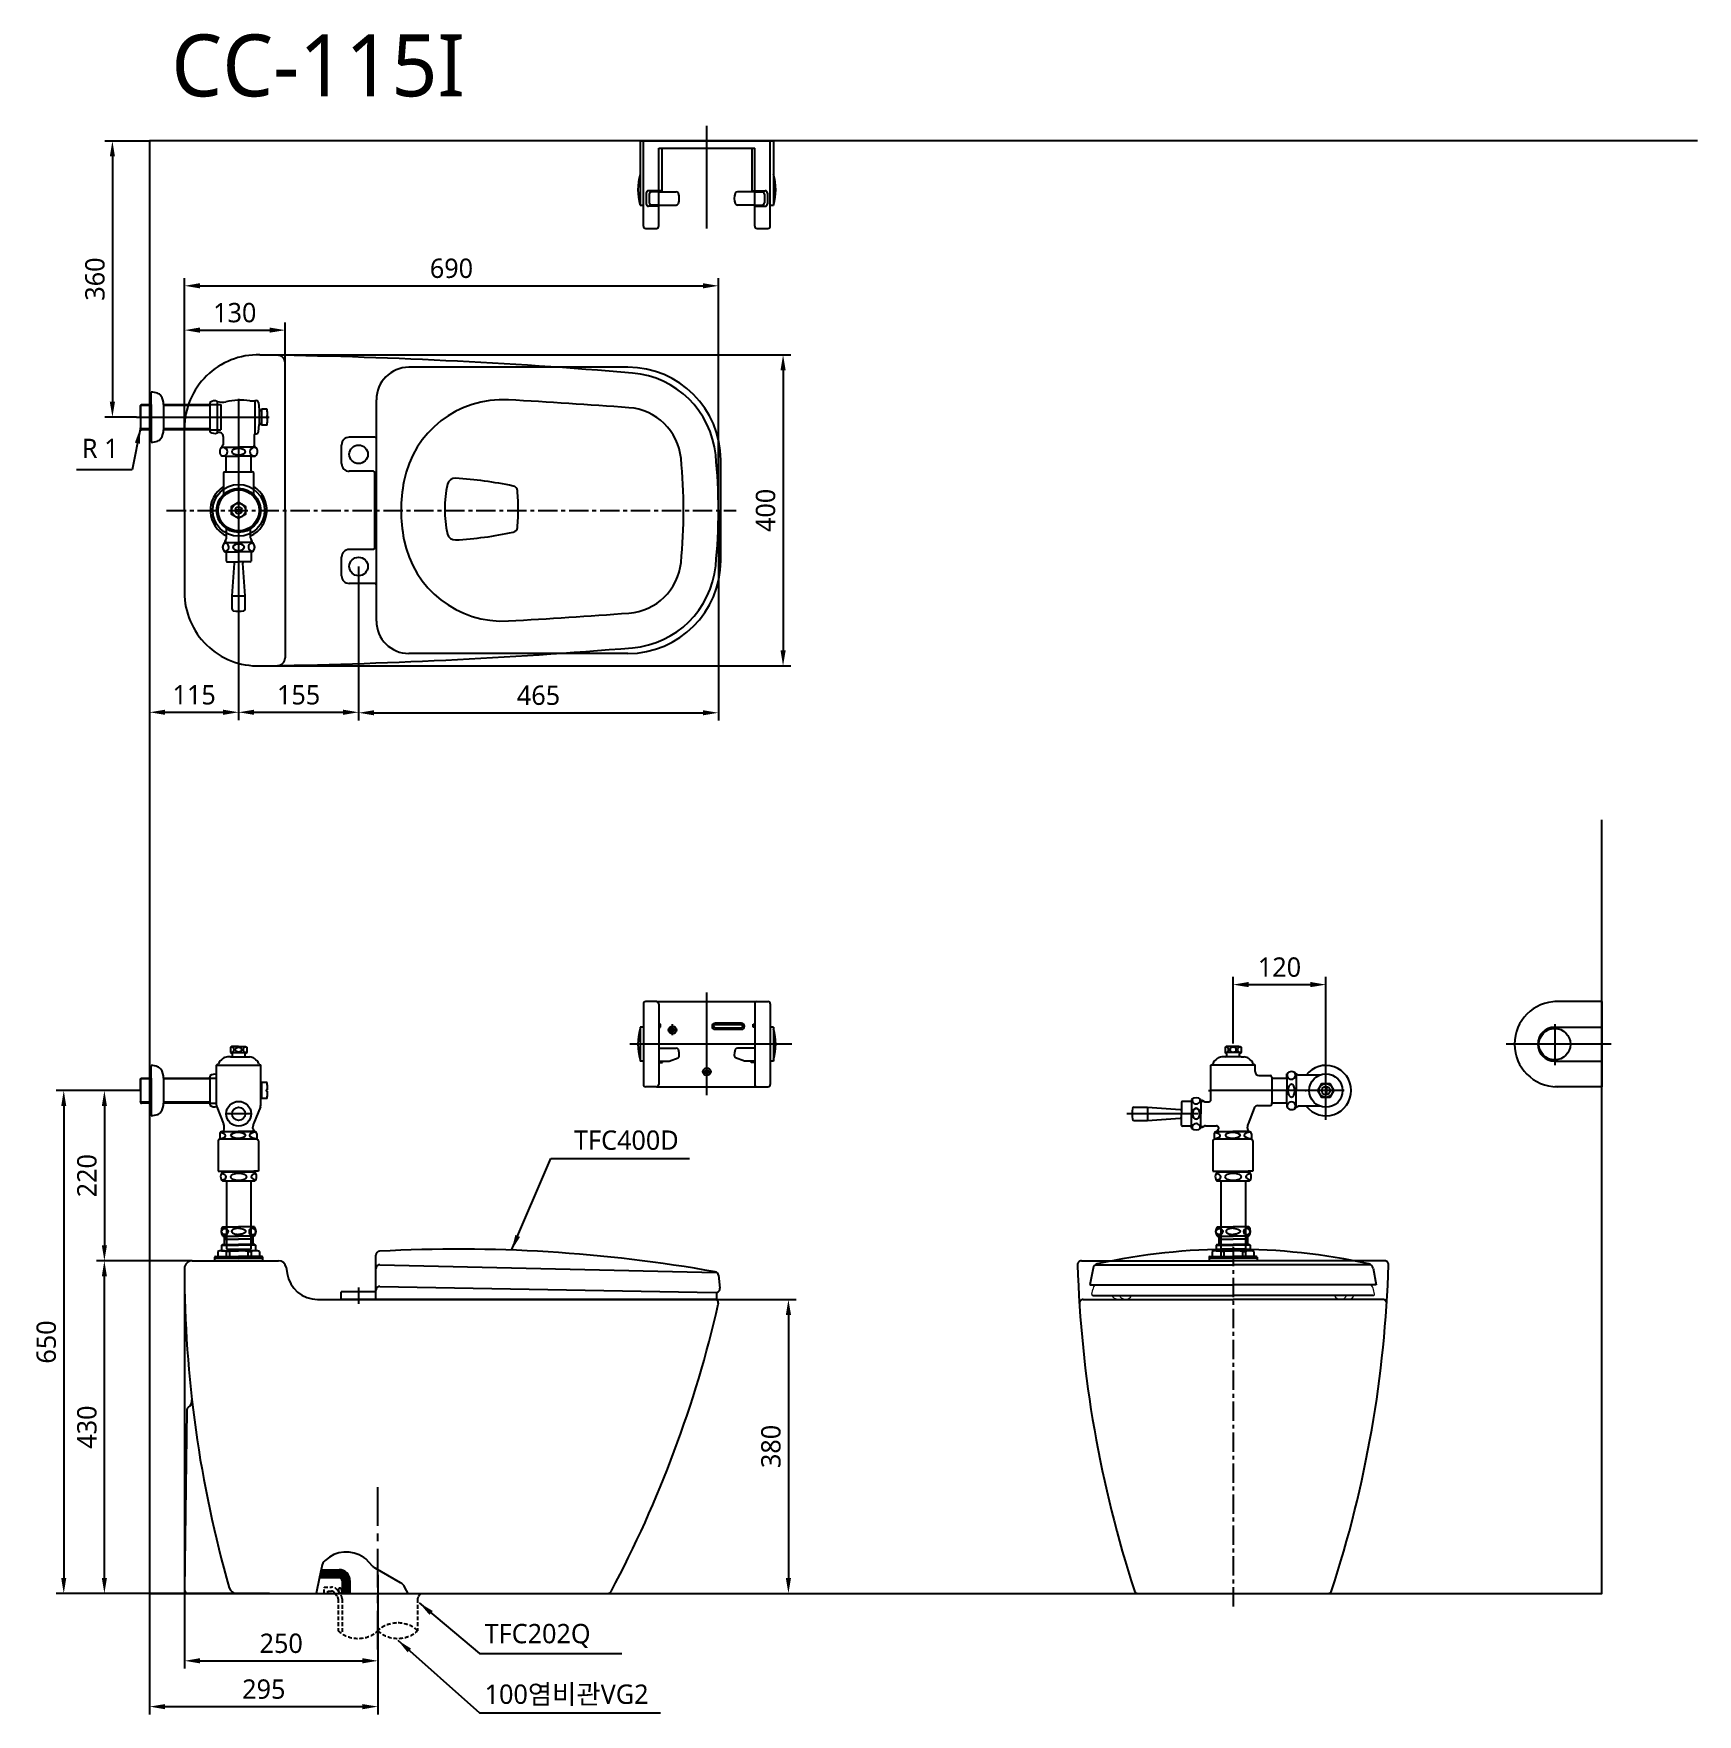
# Model space of a CAD drawing. Extents: x 3417 to 5567, y 70 to 2243.
import ezdxf

# ---------------------------------------------------------------- set-up
doc = ezdxf.new("R2010")
doc.units = 0
doc.header["$LTSCALE"] = 20
doc.header["$MEASUREMENT"] = 0
for name, pattern in [('CENTER', [2, 1.25, -0.25, 0.25, -0.25]), ('EB_DASHDOT', [39, 30, -3, 3, -3]), ('HIDDEN', [0.375, 0.25, -0.125])]:
    doc.linetypes.add(name, pattern=pattern)
doc.layers.get('0').update_dxf_attribs({"linetype": 'CONTINUOUS'})
doc.layers.get('DEFPOINTS').update_dxf_attribs({"linetype": 'CONTINUOUS'})
for name, color, linetype in [('1', 1, 'CONTINUOUS'), ('2', 2, 'CONTINUOUS'), ('3', 3, 'CONTINUOUS'), ('4', 4, 'CONTINUOUS'), ('6', 6, 'CONTINUOUS'), ('CENTER', 2, 'CENTER'), ('FAUCET', 4, 'CONTINUOUS')]:
    doc.layers.add(name, color=color, linetype=linetype)
doc.layers.add('7_ALL_FEATURES', color=2, linetype='EB_DASHDOT', lineweight=0)
doc.styles.add('GHS', font='romans', dxfattribs={"bigfont": 'ghs'})
doc.styles.add('ROMANS', font='ROMANS')
doc.styles.get("Standard").update_dxf_attribs({"font": 'NanumGothic.ttf'})
doc.dimstyles.get("Standard").update_dxf_attribs({"dimtxt": 2.5, "dimasz": 2, "dimexe": 2, "dimexo": 1, "dimgap": 1.5, "dimtad": 1, "dimdec": 0, "dimlfac": 10, "dimrnd": 0.5, "dimzin": 0, "dimdsep": 46, "dimtxsty": 'Standard', "dimcen": 0, "dimclrt": 2, "dimadec": 0, "dimazin": 0, "dimtfac": 1, "dimtdec": 0, "dimtmove": 0, "dimatfit": 3, "dimfxl": 1, "dimtolj": 1, "dimtzin": 0, "dimarcsym": 0})

msp = doc.modelspace()

# ---------------------------------------------------------------- texts
at = {"insert": (3567.64202, 2241.89171), "char_height": 80, "width": 460, "attachment_point": 1, "style": 'GHS'}
msp.add_mtext('{\\fNanumGothic|b0|i0|c0|p50; CC-115I}', dxfattribs=at)
at = {"layer": '2', "char_height": 25, "attachment_point": 4, "style": 'ROMANS'}
for s, insert in [('{\\fNanumGothic|b0|i0|c129|p50;R 1}', (3479.27559, 1706.80297)), ('{\\fNanumGothic|b0|i0|c129|p50;T\\fNanumGothic|b0|i0|c0|p50;FC\\fNanumGothic|b0|i0|c129|p50;400D}', (4115.17968, 812.47601)), ('{\\fNanumGothic|b0|i0|c129|p50;T\\fNanumGothic|b0|i0|c0|p50;FC\\fNanumGothic|b0|i0|c129|p50;202Q}', (3999.66083, 171.80804)), ('{\\fNanumGothic|b0|i0|c129|p50;100염비관VG2}', (3999.66083, 95.11592))]:
    msp.add_mtext(s, dxfattribs=dict(at, insert=insert))

# ---------------------------------------------------------------- blocks, each defined once
blk = doc.blocks.new('*D10')
at = {"layer": '3', "color": 3, "lineweight": -2, "transparency": 16777216}
for p, q in [((3566.8, 226.7), (3566.8, 70.4)), ((3861.8, 129.6), (3861.8, 70.4)), ((3586.8, 80.4), (3841.8, 80.4))]:
    blk.add_line(p, q, dxfattribs=at)
at = {"layer": '3', "color": 3, "transparency": 16777216}
for points in [[(3586.8, 83.7), (3586.8, 77), (3566.8, 80.4)], [(3841.8, 83.7), (3841.8, 77), (3861.8, 80.4)]]:
    blk.add_solid(points, dxfattribs=at)
at = {"layer": 'DEFPOINTS', "color": 0, "transparency": 16777216}
for p in [(3566.8, 226.7), (3861.8, 129.6), (3861.8, 80.4)]:
    blk.add_point(p, dxfattribs=at)
at = {"layer": '3', "color": 2, "transparency": 16777216, "insert": (3714.3, 102.9), "char_height": 25, "attachment_point": 5}
blk.add_mtext('\\A1;295', dxfattribs=at)
blk = doc.blocks.new('*D11')
at = {"layer": '3', "color": 3, "lineweight": -2, "transparency": 16777216}
for p, q in [((3554.8, 876.7), (3445.8, 876.7)), ((3455.8, 856.7), (3455.8, 246.7)), ((3667.8, 226.7), (3445.8, 226.7))]:
    blk.add_line(p, q, dxfattribs=at)
at = {"layer": '3', "color": 3, "transparency": 16777216}
for points in [[(3452.5, 856.7), (3459.1, 856.7), (3455.8, 876.7)], [(3452.5, 246.7), (3459.1, 246.7), (3455.8, 226.7)]]:
    blk.add_solid(points, dxfattribs=at)
at = {"layer": 'DEFPOINTS', "color": 0, "transparency": 16777216}
for p in [(3554.8, 876.7), (3455.8, 226.7), (3667.8, 226.7)]:
    blk.add_point(p, dxfattribs=at)
at = {"layer": '3', "color": 2, "transparency": 16777216, "insert": (3433.3, 551.7), "char_height": 25, "attachment_point": 5, "rotation": 90}
blk.add_mtext('\\A1;650', dxfattribs=at)
blk = doc.blocks.new('*D12')
at = {"layer": '3', "color": 3, "lineweight": -2, "transparency": 16777216}
for p, q in [((3522.5, 876.7), (3498.3, 876.7)), ((3508.3, 856.7), (3508.3, 676.7)), ((3508.3, 656.7), (3498.3, 656.7))]:
    blk.add_line(p, q, dxfattribs=at)
at = {"layer": '3', "color": 3, "transparency": 16777216}
for points in [[(3505, 856.7), (3511.6, 856.7), (3508.3, 876.7)], [(3505, 676.7), (3511.6, 676.7), (3508.3, 656.7)]]:
    blk.add_solid(points, dxfattribs=at)
at = {"layer": 'DEFPOINTS', "color": 0, "transparency": 16777216}
for p in [(3522.5, 876.7), (3508.3, 656.7), (3508.3, 656.7)]:
    blk.add_point(p, dxfattribs=at)
at = {"layer": '3', "color": 2, "transparency": 16777216, "insert": (3485.8, 766.7), "char_height": 25, "attachment_point": 5, "rotation": 90}
blk.add_mtext('\\A1;220', dxfattribs=at)
blk = doc.blocks.new('*D13')
at = {"layer": '3', "color": 3, "lineweight": -2, "transparency": 16777216}
for p, q in [((3681.8, 1484.5), (3681.8, 1355.7)), ((3566.8, 1429.6), (3566.8, 1355.7)), ((3586.8, 1365.7), (3661.8, 1365.7))]:
    blk.add_line(p, q, dxfattribs=at)
at = {"layer": '3', "color": 3, "transparency": 16777216}
for points in [[(3586.8, 1369.1), (3586.8, 1362.4), (3566.8, 1365.7)], [(3661.8, 1369.1), (3661.8, 1362.4), (3681.8, 1365.7)]]:
    blk.add_solid(points, dxfattribs=at)
at = {"layer": 'DEFPOINTS', "color": 0, "transparency": 16777216}
for p in [(3681.8, 1484.5), (3566.8, 1429.6), (3681.8, 1365.7)]:
    blk.add_point(p, dxfattribs=at)
at = {"layer": '3', "color": 2, "transparency": 16777216, "insert": (3624.3, 1388.2), "char_height": 25, "attachment_point": 5}
blk.add_mtext('\\A1;115', dxfattribs=at)
blk = doc.blocks.new('*D14')
at = {"layer": '3', "color": 3, "lineweight": -2, "transparency": 16777216}
for p, q in [((4966.8, 937.5), (4966.8, 1023.7)), ((5086.8, 913.7), (5086.8, 1023.7)), ((4986.8, 1013.7), (5066.8, 1013.7))]:
    blk.add_line(p, q, dxfattribs=at)
at = {"layer": '3', "color": 3, "transparency": 16777216}
for points in [[(4986.8, 1017.1), (4986.8, 1010.4), (4966.8, 1013.7)], [(5066.8, 1017.1), (5066.8, 1010.4), (5086.8, 1013.7)]]:
    blk.add_solid(points, dxfattribs=at)
at = {"layer": 'DEFPOINTS', "color": 0, "transparency": 16777216}
for p in [(5086.8, 1013.7), (4966.8, 937.5), (5086.8, 913.7)]:
    blk.add_point(p, dxfattribs=at)
at = {"layer": '3', "color": 2, "transparency": 16777216, "insert": (5026.8, 1036.2), "char_height": 25, "attachment_point": 5}
blk.add_mtext('\\A1;120', dxfattribs=at)
blk = doc.blocks.new('*D15')
at = {"color": 3, "lineweight": -2, "transparency": 16777216}
for p, q in [((3611.8, 646.7), (3611.8, 129.6)), ((3861.8, 250.7), (3861.8, 129.6)), ((3631.8, 139.6), (3841.8, 139.6))]:
    blk.add_line(p, q, dxfattribs=at)
at = {"color": 3, "transparency": 16777216}
for points in [[(3631.8, 143), (3631.8, 136.3), (3611.8, 139.6)], [(3841.8, 143), (3841.8, 136.3), (3861.8, 139.6)]]:
    blk.add_solid(points, dxfattribs=at)
at = {"layer": 'DEFPOINTS', "color": 0, "transparency": 16777216}
for p in [(3611.8, 646.7), (3861.8, 250.7), (3861.8, 139.6)]:
    blk.add_point(p, dxfattribs=at)
at = {"color": 2, "transparency": 16777216, "insert": (3736.8, 162.1), "char_height": 25, "attachment_point": 5}
blk.add_mtext('\\A1;250', dxfattribs=at)
blk = doc.blocks.new('*D16')
at = {"color": 3, "lineweight": -2, "transparency": 16777216}
for p, q in [((3621.8, 656.7), (3498.3, 656.7)), ((3508.3, 246.7), (3508.3, 636.7)), ((3721.8, 226.7), (3498.3, 226.7))]:
    blk.add_line(p, q, dxfattribs=at)
at = {"color": 3, "transparency": 16777216}
for points in [[(3505, 636.7), (3511.6, 636.7), (3508.3, 656.7)], [(3505, 246.7), (3511.6, 246.7), (3508.3, 226.7)]]:
    blk.add_solid(points, dxfattribs=at)
at = {"layer": 'DEFPOINTS', "color": 0, "transparency": 16777216}
for p in [(3508.3, 656.7), (3621.8, 656.7), (3721.8, 226.7)]:
    blk.add_point(p, dxfattribs=at)
at = {"color": 2, "transparency": 16777216, "insert": (3485.8, 441.7), "char_height": 25, "attachment_point": 5, "rotation": 90}
blk.add_mtext('\\A1;430', dxfattribs=at)
blk = doc.blocks.new('A$C79CE4D0D')
at = {"layer": '3'}
for p, q in [((370, 370), (87, 370)), ((45, 42), (45, 328)), ((0, 245.5), (0, 269.5)), ((43, 279.5), (10, 279.5)), ((490, 120), (490, 250)), ((41.2, 235.5), (10, 235.5)), ((43.2, 136.5), (43.2, 233.5)), ((41.2, 134.5), (10, 134.5)), ((0, 100.5), (0, 124.5)), ((43, 90.5), (10, 90.5)), ((370, 0), (87, 0))]:
    blk.add_line(p, q, dxfattribs=at)
for centre in [(22, 257.5), (22, 112.5)]:
    blk.add_circle(centre, 12, dxfattribs=at)
for centre, radius, start, end in [((87, 328), 42, 90, 180), ((370, 250), 120, 0, 90), ((10, 269.5), 10, 90, 180), ((43, 281.5), 2, 270, 0), ((10, 245.5), 10, 180, 270), ((41.2, 233.5), 2, 0, 90), ((10, 124.5), 10, 90, 180), ((41.2, 136.5), 2, 270, 0), ((370, 120), 120, 270, 0), ((10, 100.5), 10, 180, 270), ((43, 88.5), 2, 0, 90), ((87, 42), 42, 180, 270)]:
    blk.add_arc(centre, radius, start, end, dxfattribs=at)
blk = doc.blocks.new('A$C1F2610F0')
at = {"layer": '3'}
for p, q in [((45, 0), (45, 57.3)), ((50.1, 44.9), (485, 35)), ((487.4, 31.3), (489.3, 14.7)), ((0, 0), (0, 10)), ((45, 10), (0, 10)), ((50.1, 16.9), (484.3, 9.1)), ((485, 9), (485, 0)), ((485, 0), (0, 0))]:
    blk.add_line(p, q, dxfattribs=at)
for centre, radius, start, end in [((50, 57.3), 5, 93.0841, 180), ((50, 39.9), 5, 88.7039, 180), ((151.5, -1826.2), 1891.2, 79.8939, 93.0841), ((482.5, 30.7), 5, 6.5819, 79.8939), ((50, 11.9), 5, 88.9701, 180), ((484.4, 14.1), 5, 268.9701, 6.5819)]:
    blk.add_arc(centre, radius, start, end, dxfattribs=at)
blk = doc.blocks.new('*D20')
at = {"layer": '3', "color": 3, "lineweight": -2, "transparency": 16777216}
for p, q in [((4296.8, 606.7), (4402.2, 606.7)), ((4392.2, 586.7), (4392.2, 246.7)), ((4148.3, 226.7), (4402.2, 226.7))]:
    blk.add_line(p, q, dxfattribs=at)
at = {"layer": '3', "color": 3, "transparency": 16777216}
for points in [[(4388.9, 586.7), (4395.6, 586.7), (4392.2, 606.7)], [(4388.9, 246.7), (4395.6, 246.7), (4392.2, 226.7)]]:
    blk.add_solid(points, dxfattribs=at)
at = {"layer": 'DEFPOINTS', "color": 0, "transparency": 16777216}
for p in [(4296.8, 606.7), (4148.3, 226.7), (4392.2, 226.7)]:
    blk.add_point(p, dxfattribs=at)
at = {"layer": '3', "color": 2, "transparency": 16777216, "insert": (4369.7, 416.7), "char_height": 25, "attachment_point": 5, "rotation": 90}
blk.add_mtext('\\A1;380', dxfattribs=at)
blk = doc.blocks.new('*D22')
at = {"layer": '3', "color": 3, "lineweight": -2, "transparency": 16777216}
for p, q in [((3611.8, 1709.4), (3611.8, 1927)), ((3631.8, 1917), (4281.8, 1917)), ((4301.8, 1626.7), (4301.8, 1927))]:
    blk.add_line(p, q, dxfattribs=at)
at = {"layer": '3', "color": 3, "transparency": 16777216}
for points in [[(3631.8, 1920.4), (3631.8, 1913.7), (3611.8, 1917)], [(4281.8, 1920.4), (4281.8, 1913.7), (4301.8, 1917)]]:
    blk.add_solid(points, dxfattribs=at)
at = {"layer": 'DEFPOINTS', "color": 0, "transparency": 16777216}
for p in [(4301.8, 1917), (3611.8, 1709.4), (4301.8, 1626.7)]:
    blk.add_point(p, dxfattribs=at)
at = {"layer": '3', "color": 2, "transparency": 16777216, "insert": (3956.8, 1939.5), "char_height": 25, "attachment_point": 5}
blk.add_mtext('\\A1;690', dxfattribs=at)
blk = doc.blocks.new('*D23')
at = {"layer": '3', "color": 3, "lineweight": -2, "transparency": 16777216}
for p, q in [((3611.8, 1679.7), (3611.8, 1869.7)), ((3741.8, 1778.9), (3741.8, 1869.7)), ((3631.8, 1859.7), (3721.8, 1859.7))]:
    blk.add_line(p, q, dxfattribs=at)
at = {"layer": '3', "color": 3, "transparency": 16777216}
for points in [[(3631.8, 1863.1), (3631.8, 1856.4), (3611.8, 1859.7)], [(3721.8, 1863.1), (3721.8, 1856.4), (3741.8, 1859.7)]]:
    blk.add_solid(points, dxfattribs=at)
at = {"layer": 'DEFPOINTS', "color": 0, "transparency": 16777216}
for p in [(3741.8, 1859.7), (3741.8, 1778.9), (3611.8, 1679.7)]:
    blk.add_point(p, dxfattribs=at)
at = {"layer": '3', "color": 2, "transparency": 16777216, "insert": (3676.8, 1882.2), "char_height": 25, "attachment_point": 5}
blk.add_mtext('\\A1;130', dxfattribs=at)
blk = doc.blocks.new('*D24')
at = {"layer": '3', "color": 3, "lineweight": -2, "transparency": 16777216}
for p, q in [((4301.8, 1626.7), (4301.8, 1355.1)), ((3836.8, 1554.2), (3836.8, 1355.1)), ((3856.8, 1365.1), (4281.8, 1365.1))]:
    blk.add_line(p, q, dxfattribs=at)
at = {"layer": '3', "color": 3, "transparency": 16777216}
for points in [[(3856.8, 1368.4), (3856.8, 1361.8), (3836.8, 1365.1)], [(4281.8, 1368.4), (4281.8, 1361.8), (4301.8, 1365.1)]]:
    blk.add_solid(points, dxfattribs=at)
at = {"layer": 'DEFPOINTS', "color": 0, "transparency": 16777216}
for p in [(4301.8, 1626.7), (3836.8, 1554.2), (4301.8, 1365.1)]:
    blk.add_point(p, dxfattribs=at)
at = {"layer": '3', "color": 2, "transparency": 16777216, "insert": (4069.3, 1387.6), "char_height": 25, "attachment_point": 5}
blk.add_mtext('\\A1;465', dxfattribs=at)
blk = doc.blocks.new('*D25')
at = {"layer": '3', "color": 3, "lineweight": -2, "transparency": 16777216}
for p, q in [((3836.8, 1554.2), (3836.8, 1355.7)), ((3681.8, 1484.5), (3681.8, 1355.7)), ((3701.8, 1365.7), (3816.8, 1365.7))]:
    blk.add_line(p, q, dxfattribs=at)
at = {"layer": '3', "color": 3, "transparency": 16777216}
for points in [[(3701.8, 1369.1), (3701.8, 1362.4), (3681.8, 1365.7)], [(3816.8, 1369.1), (3816.8, 1362.4), (3836.8, 1365.7)]]:
    blk.add_solid(points, dxfattribs=at)
at = {"layer": 'DEFPOINTS', "color": 0, "transparency": 16777216}
for p in [(3836.8, 1554.2), (3681.8, 1484.5), (3836.8, 1365.7)]:
    blk.add_point(p, dxfattribs=at)
at = {"layer": '3', "color": 2, "transparency": 16777216, "insert": (3759.3, 1388.2), "char_height": 25, "attachment_point": 5}
blk.add_mtext('\\A1;155', dxfattribs=at)
blk = doc.blocks.new('*D26')
at = {"layer": '3', "color": 3, "lineweight": -2, "transparency": 16777216}
for p, q in [((3709.1, 1827.7), (4395.3, 1827.7)), ((4385.3, 1807.7), (4385.3, 1445.7)), ((3709.1, 1425.7), (4395.3, 1425.7))]:
    blk.add_line(p, q, dxfattribs=at)
at = {"layer": '3', "color": 3, "transparency": 16777216}
for points in [[(4382, 1807.7), (4388.7, 1807.7), (4385.3, 1827.7)], [(4382, 1445.7), (4388.7, 1445.7), (4385.3, 1425.7)]]:
    blk.add_solid(points, dxfattribs=at)
at = {"layer": 'DEFPOINTS', "color": 0, "transparency": 16777216}
for p in [(3709.1, 1827.7), (3709.1, 1425.7), (4385.3, 1425.7)]:
    blk.add_point(p, dxfattribs=at)
at = {"layer": '3', "color": 2, "transparency": 16777216, "insert": (4362.8, 1626.7), "char_height": 25, "attachment_point": 5, "rotation": 90}
blk.add_mtext('\\A1;400', dxfattribs=at)
blk = doc.blocks.new('*D28')
at = {"layer": '3', "color": 3, "lineweight": -2, "transparency": 16777216}
for p, q in [((3566.8, 2104.2), (3508.7, 2104.2)), ((3518.7, 2084.2), (3518.7, 1767.2)), ((3549.6, 1747.2), (3508.7, 1747.2))]:
    blk.add_line(p, q, dxfattribs=at)
at = {"layer": '3', "color": 3, "transparency": 16777216}
for points in [[(3515.3, 2084.2), (3522, 2084.2), (3518.7, 2104.2)], [(3515.3, 1767.2), (3522, 1767.2), (3518.7, 1747.2)]]:
    blk.add_solid(points, dxfattribs=at)
at = {"layer": 'DEFPOINTS', "color": 0, "transparency": 16777216}
for p in [(3566.8, 2104.2), (3518.7, 1747.2), (3549.6, 1747.2)]:
    blk.add_point(p, dxfattribs=at)
at = {"layer": '3', "color": 2, "transparency": 16777216, "insert": (3496.2, 1925.7), "char_height": 25, "attachment_point": 5, "rotation": 90}
blk.add_mtext('\\A1;360', dxfattribs=at)
blk = doc.blocks.new('*X30')
at = {"color": 0}
for p, q in [((1041.4, 975), (1072.4, 975)), ((1041.6, 976), (1070.5, 976)), ((1041.8, 977), (1066.9, 977)), ((1040, 968), (1078.1, 968)), ((1040.2, 969), (1077.7, 969)), ((1040.4, 970), (1077.2, 970)), ((1040.6, 971), (1076.6, 971)), ((1040.8, 972), (1075.8, 972)), ((1041, 973), (1074.9, 973)), ((1041.2, 974), (1073.8, 974)), ((1066, 967), (1078.4, 967)), ((1067.8, 966), (1078.7, 966)), ((1068.5, 965), (1078.9, 965)), ((1068.9, 964), (1079, 964)), ((1069, 963), (1079, 963)), ((1069, 962), (1079, 962)), ((1069, 961), (1079, 961)), ((1069, 960), (1079, 960)), ((1069, 959), (1079, 959)), ((1069, 958), (1079, 958)), ((1069, 957), (1079, 957)), ((1069, 956), (1079, 956)), ((1069, 955), (1079, 955)), ((1069, 954), (1079, 954)), ((1069, 953), (1079, 953)), ((1069, 952), (1079, 952)), ((1069, 951), (1079, 951)), ((1069, 950), (1079, 950)), ((1069, 949), (1079, 949)), ((1069, 948), (1079, 948)), ((1069, 947), (1079, 947))]:
    blk.add_line(p, q, dxfattribs=at)

# ---------------------------------------------------------------- dimensions: what is measured, and where the dimension line sits
dim = msp.add_linear_dim(base=(3508.30775, 656.72805), p1=(3721.7837, 226.72805), p2=(3621.7837, 656.72805), angle=90, dimstyle='Standard', override={"dimtxt": 25, "dimasz": 20, "dimexe": 10, "dimexo": 0, "dimgap": 10, "dimdec": 4, "dimlfac": 1, "dimzin": 8, "dimclrd": 3, "dimclre": 3, "dimtdec": 4})
dim.commit()
dim.dimension.update_dxf_attribs({"geometry": '*D16', "text_midpoint": (3485.80775, 441.72805)})
dim = msp.add_linear_dim(base=(3861.7837, 139.63239), p1=(3611.7837, 646.72804), p2=(3861.7837, 250.72805), dimstyle='Standard', override={"dimtxt": 25, "dimasz": 20, "dimexe": 10, "dimexo": 0, "dimgap": 10, "dimdec": 4, "dimlfac": 1, "dimzin": 8, "dimclrd": 3, "dimclre": 3, "dimtdec": 4})
dim.commit()
dim.dimension.update_dxf_attribs({"geometry": '*D15', "text_midpoint": (3736.7837, 139.63239), "dimtype": 160})
at = {"layer": '3'}
dim = msp.add_linear_dim(base=(3518.67654, 1747.22805), p1=(3566.7837, 2104.22805), p2=(3549.61087, 1747.22805), angle=90, text='360', dimstyle='Standard', override={"dimtxt": 25, "dimasz": 20, "dimexe": 10, "dimexo": 0, "dimgap": 10, "dimdec": 4, "dimlfac": 1, "dimzin": 8, "dimclrd": 3, "dimclre": 3, "dimtdec": 4, "dimarcsym": 1}, dxfattribs=at)
dim.commit()
dim.dimension.update_dxf_attribs({"geometry": '*D28', "text_midpoint": (3496.17654, 1925.72805)})
for base, p1, p2, override, picture, middle in [((4301.7837, 1917.0432), (3611.7837, 1709.39177), (4301.7837, 1626.72805), {"dimtxt": 25, "dimasz": 20, "dimexe": 10, "dimexo": 0, "dimgap": 10, "dimdec": 4, "dimlfac": 1, "dimzin": 8, "dimclrd": 3, "dimclre": 3, "dimtdec": 4, "dimarcsym": 1}, '*D22', (3956.7837, 1939.5432)), ((3741.7837, 1859.71869), (3611.7837, 1679.74325), (3741.7837, 1778.85077), {"dimtxt": 25, "dimasz": 20, "dimexe": 10, "dimexo": 0, "dimgap": 10, "dimdec": 4, "dimlfac": 1, "dimzin": 8, "dimclrd": 3, "dimclre": 3, "dimtdec": 4, "dimarcsym": 1}, '*D23', (3676.7837, 1882.21869)), ((4301.7837, 1365.10005), (3836.7837, 1554.22805), (4301.7837, 1626.72805), {"dimtxt": 25, "dimasz": 20, "dimexe": 10, "dimexo": 0, "dimgap": 10, "dimdec": 4, "dimlfac": 1, "dimzin": 8, "dimclrd": 3, "dimclre": 3, "dimtdec": 4, "dimarcsym": 1}, '*D24', (4069.2837, 1387.60005)), ((3836.7837, 1365.74451), (3681.7837, 1484.53715), (3836.7837, 1554.22805), {"dimtxt": 25, "dimasz": 20, "dimexe": 10, "dimexo": 0, "dimgap": 10, "dimdec": 4, "dimlfac": 1, "dimzin": 8, "dimclrd": 3, "dimclre": 3, "dimtdec": 4, "dimarcsym": 1}, '*D25', (3759.2837, 1388.24451)), ((3681.7837, 1365.74451), (3566.7837, 1429.57854), (3681.7837, 1484.53715), {"dimtxt": 25, "dimasz": 20, "dimexe": 10, "dimexo": 0, "dimgap": 10, "dimdec": 4, "dimlfac": 1, "dimzin": 8, "dimclrd": 3, "dimclre": 3, "dimtdec": 4}, '*D13', (3624.2837, 1388.24451)), ((5086.7837, 1013.72805), (4966.7837, 937.47827), (5086.7837, 913.68469), {"dimtxt": 25, "dimasz": 20, "dimexe": 10, "dimexo": 0, "dimgap": 10, "dimdec": 4, "dimlfac": 1, "dimzin": 8, "dimclrd": 3, "dimclre": 3, "dimtdec": 4}, '*D14', (5026.7837, 1036.22805))]:
    dim = msp.add_linear_dim(base=base, p1=p1, p2=p2, dimstyle='Standard', override=override, dxfattribs=at)
    dim.commit()
    dim.dimension.update_dxf_attribs({"geometry": picture, "text_midpoint": middle})
dim = msp.add_linear_dim(base=(4385.32414, 1425.72517), p1=(3709.07057, 1827.73092), p2=(3709.07057, 1425.72517), angle=90, text='400', dimstyle='Standard', override={"dimtxt": 25, "dimasz": 20, "dimexe": 10, "dimexo": 0, "dimgap": 10, "dimdec": 4, "dimlfac": 1, "dimzin": 8, "dimclrd": 3, "dimclre": 3, "dimtdec": 4, "dimarcsym": 1}, dxfattribs=at)
dim.commit()
dim.dimension.update_dxf_attribs({"geometry": '*D26', "text_midpoint": (4385.32414, 1626.72805), "dimtype": 160})
for base, p1, p2, picture, middle in [((3455.7837, 226.72805), (3554.7837, 876.72805), (3667.7837, 226.72805), '*D11', (3433.2837, 551.72805)), ((3508.30775, 656.72805), (3522.53294, 876.72805), (3508.30775, 656.72805), '*D12', (3485.80775, 766.72805)), ((4392.24895, 226.72805), (4296.7837, 606.72805), (4148.30727, 226.72805), '*D20', (4369.74895, 416.72805))]:
    dim = msp.add_linear_dim(base=base, p1=p1, p2=p2, angle=90, dimstyle='Standard', override={"dimtxt": 25, "dimasz": 20, "dimexe": 10, "dimexo": 0, "dimgap": 10, "dimdec": 4, "dimlfac": 1, "dimzin": 8, "dimclrd": 3, "dimclre": 3, "dimtdec": 4}, dxfattribs=at)
    dim.commit()
    dim.dimension.update_dxf_attribs({"geometry": picture, "text_midpoint": middle})
dim = msp.add_linear_dim(base=(3861.7837, 80.36326), p1=(3566.7837, 226.72805), p2=(3861.7837, 129.63239), dimstyle='Standard', override={"dimtxt": 25, "dimasz": 20, "dimexe": 10, "dimexo": 0, "dimgap": 10, "dimdec": 4, "dimlfac": 1, "dimzin": 8, "dimclrd": 3, "dimclre": 3, "dimtdec": 4}, dxfattribs=at)
dim.commit()
dim.dimension.update_dxf_attribs({"geometry": '*D10', "text_midpoint": (3714.2837, 80.36326), "dimtype": 160})

# ---------------------------------------------------------------- linework, layer by layer
at = {"color": 1, "linetype": 'CENTER'}
for p, q in [((3588.7837, 1626.72805), (4324.7837, 1626.72805)), ((4966.7837, 674.72805), (4966.7837, 208.72805))]:
    msp.add_line(p, q, dxfattribs=at)
at = {"color": 2}
for p, q in [((3789.10773, 261.36903), (3788.38423, 257.83848)), ((3854.81455, 262.04952), (3845.95827, 271.22191)), ((3786.32769, 247.80286), (3782.00531, 226.71028)), ((3788.38423, 257.83848), (3786.32769, 247.80286)), ((3786.32769, 247.28404), (3811.60558, 247.28404)), ((3788.38423, 257.31966), (3811.60558, 257.31966)), ((3815.61983, 243.26979), (3815.61983, 226.72805)), ((3825.65546, 243.26979), (3825.65546, 226.72805)), ((3890.87202, 240.58446), (3858.1251, 259.46445)), ((3812.67718, 226.72805), (3815.61983, 226.72805)), ((3815.61983, 226.72805), (3825.65546, 226.72805)), ((3825.65546, 226.72805), (3900.79678, 226.72805)), ((3900.79678, 226.72805), (3896.67187, 234.55888))]:
    msp.add_line(p, q, dxfattribs=at)
at = {"color": 2, "linetype": 'HIDDEN'}
for p, q in [((3792.14636, 234.69407), (3801.76748, 234.69407)), ((3792.14636, 226.72805), (3792.14636, 234.69407)), ((3797.16418, 229.67626), (3801.76748, 229.67626)), ((3797.16418, 226.72805), (3797.16418, 229.67626)), ((3805.82263, 227.61382), (3809.57046, 222.47131)), ((3809.87778, 230.56919), (3813.62561, 225.42668)), ((3810.53312, 219.51594), (3810.53312, 178.55844)), ((3815.55093, 219.51594), (3815.55093, 174.64689)), ((3913.03428, 219.51594), (3913.03428, 178.55844)), ((3917.09923, 226.72805), (3913.99694, 222.47131))]:
    msp.add_line(p, q, dxfattribs=at)
at = {"color": 2}
msp.add_lwpolyline([(3810.94993, 229.4806, 0.0621308276), (3811.57933, 228.162, 0.0753600164), (3812.37498, 227.25462, 0.107055245), (3813.37807, 226.72321, 0.1498887269), (3814.19742, 226.74262, 0.1498887269), (3814.86504, 227.21803, 0.107055245), (3815.34971, 228.24452, 0.0753600164), (3815.44302, 229.44771, 0.0621308276), (3815.15684, 230.88053, 0.0621308276), (3814.52743, 232.19914, 0.0753600164), (3813.73179, 233.10651, 0.107055245), (3812.7287, 233.63792, 0.1498887269), (3811.90934, 233.61852, 0.1498887269), (3811.24173, 233.1431, 0.107055245), (3810.75706, 232.11662, 0.0753600164), (3810.66375, 230.91342, 0.0621308276)], format="xyb", close=True, dxfattribs=at)
at = {"color": 7, "ltscale": 10}
msp.add_circle((3681.7837, 1626.72805), 33.5, dxfattribs=at)
at = {"color": 2}
for centre, radius, start, end in [((3803.85471, 258.34702), 15.05343, 133.11382652, 168.41903051), ((3821.00182, 240.03207), 40.14249, 55.73109334, 133.11382652), ((3835.12891, 260.76577), 15.05343, 43.99550901, 55.73109334), ((3865.64391, 272.50567), 15.05343, 223.99550901, 240.03472876), ((3811.60558, 243.26979), 14.04987, 0, 90), ((3811.60558, 243.26979), 4.01425, 0, 90), ((3883.35321, 227.54324), 15.05343, 27.77812615, 60.03472876)]:
    msp.add_arc(centre, radius, start, end, dxfattribs=at)
at = {"color": 2, "linetype": 'HIDDEN'}
for centre, radius, start, end in [((3801.76748, 224.65845), 10.03562, 36.08435624, 90), ((3801.76748, 224.65845), 5.01781, 36.08435624, 90), ((3805.51531, 219.51594), 5.01781, 0, 36.08435624), ((3805.51531, 219.51594), 10.03562, 0, 36.08435624), ((3918.05209, 219.51594), 5.01781, 143.91564376, 180), ((3836.15841, 206.25685), 37.73404, 227.22643208, 312.77356792), ((3887.40899, 150.86002), 37.73404, 47.22643208, 132.77356792), ((3887.40899, 206.25685), 37.73404, 227.22643208, 312.77356792)]:
    msp.add_arc(centre, radius, start, end, dxfattribs=at)
at = {"layer": '1'}
for p, q in [((4286.7837, 1991.22805), (4286.7837, 2123.98671)), ((4286.7837, 870.65366), (4286.7837, 1003.41231)), ((4242.45183, 948.15821), (4242.45183, 962.47235)), ((5382.5, 962.78947), (5382.5, 909.7869)), ((4396.71712, 936.72805), (4187.4042, 936.72805)), ((4237.06476, 955.03627), (4248.07808, 955.03627)), ((5455.17917, 936.72805), (5319.6546, 936.72805)), ((4281.39662, 900.80393), (4292.40994, 900.80393)), ((4286.7837, 893.92586), (4286.7837, 908.24001))]:
    msp.add_line(p, q, dxfattribs=at)
at = {"layer": '3', "color": 7}
for p, q in [((3741.7837, 1626.72805), (3741.7837, 1817.37305)), ((3611.7837, 1626.72805), (3611.7837, 1732.75845)), ((3611.7837, 1626.72805), (3611.7837, 1520.69764)), ((3741.7837, 1626.72805), (3741.7837, 1436.08304)), ((3621.7837, 656.72805), (3733.25651, 656.72805)), ((4770.89518, 656.72805), (4966.7837, 656.72805)), ((5162.67223, 656.72805), (4966.7837, 656.72805)), ((3743.13092, 648.30795), (3744.39484, 640.40843)), ((3783.89247, 606.72805), (4296.7837, 606.72805)), ((4292.78388, 606.72805), (4292.79002, 606.72805)), ((4773.21868, 606.72805), (4966.7837, 606.72805)), ((5160.34872, 606.72805), (4966.7837, 606.72805)), ((3614.72236, 463.29016), (3611.84658, 231.79016)), ((3679.30333, 226.72805), (4158.7263, 226.72805)), ((4844.19115, 226.72805), (5089.37625, 226.72805))]:
    msp.add_line(p, q, dxfattribs=at)
at = {"layer": '3'}
for p, q in [((3661.2837, 700.72805), (3681.7837, 700.72805)), ((3702.2837, 700.72805), (3681.7837, 700.72805)), ((4946.2837, 700.72805), (4966.7837, 700.72805)), ((4987.2837, 700.72805), (4966.7837, 700.72805)), ((3660.7837, 677.72805), (3659.7837, 676.72805)), ((3659.7837, 676.72805), (3681.7837, 676.72805)), ((3659.7837, 676.72805), (3659.7837, 669.72805)), ((3660.7837, 677.72805), (3681.7837, 677.72805)), ((3660.7837, 677.72805), (3660.7837, 677.72805)), ((3661.2837, 688.72805), (3681.7837, 688.72805)), ((3663.2837, 688.72805), (3663.2837, 678.22805)), ((3663.2837, 684.72805), (3681.7837, 684.72805)), ((3664.2837, 684.72805), (3663.2837, 683.47805)), ((3664.2837, 688.72805), (3664.2837, 684.72805)), ((3702.2837, 688.72805), (3681.7837, 688.72805)), ((3700.2837, 684.72805), (3681.7837, 684.72805)), ((3702.7837, 677.72805), (3681.7837, 677.72805)), ((3703.7837, 676.72805), (3681.7837, 676.72805)), ((3699.2837, 688.72805), (3699.2837, 684.72805)), ((3699.2837, 684.72805), (3700.2837, 683.47805)), ((3700.2837, 688.72805), (3700.2837, 678.22805)), ((3702.7837, 677.72805), (3703.7837, 676.72805)), ((3702.7837, 677.72805), (3702.7837, 677.72805)), ((3703.7837, 676.72805), (3703.7837, 669.72805)), ((4945.7837, 677.72805), (4944.7837, 676.72805)), ((4944.7837, 676.72805), (4966.7837, 676.72805)), ((4944.7837, 676.72805), (4944.7837, 669.72805)), ((4945.7837, 677.72805), (4966.7837, 677.72805)), ((4945.7837, 677.72805), (4945.7837, 677.72805)), ((4946.2837, 688.72805), (4966.7837, 688.72805)), ((4948.2837, 688.72805), (4948.2837, 678.22805)), ((4948.2837, 684.72805), (4966.7837, 684.72805)), ((4949.2837, 684.72805), (4948.2837, 683.47805)), ((4949.2837, 688.72805), (4949.2837, 684.72805)), ((4987.2837, 688.72805), (4966.7837, 688.72805)), ((4985.2837, 684.72805), (4966.7837, 684.72805)), ((4987.7837, 677.72805), (4966.7837, 677.72805)), ((4988.7837, 676.72805), (4966.7837, 676.72805)), ((4984.2837, 688.72805), (4984.2837, 684.72805)), ((4984.2837, 684.72805), (4985.2837, 683.47805)), ((4985.2837, 688.72805), (4985.2837, 678.22805)), ((4987.7837, 677.72805), (4988.7837, 676.72805)), ((4987.7837, 677.72805), (4987.7837, 677.72805)), ((4988.7837, 676.72805), (4988.7837, 669.72805)), ((3650.7837, 661.22805), (3650.7837, 656.72805)), ((3650.7837, 660.72805), (3681.7837, 660.72805)), ((3650.7837, 660.22805), (3681.7837, 660.22805)), ((3650.7837, 656.72805), (3681.7837, 656.72805)), ((3651.7837, 662.22805), (3653.7837, 662.22805)), ((3653.7837, 662.22805), (3681.7837, 662.22805)), ((3654.7837, 668.92297), (3654.7837, 663.22805)), ((3659.7837, 669.72805), (3681.7837, 669.72805)), ((3669.7837, 668.84162), (3665.7837, 668.84162)), ((3665.7837, 668.84162), (3665.7837, 662.22805)), ((3669.7837, 668.84162), (3669.7837, 662.22805)), ((3703.7837, 669.72805), (3681.7837, 669.72805)), ((3709.7837, 662.22805), (3681.7837, 662.22805)), ((3712.7837, 660.72805), (3681.7837, 660.72805)), ((3712.7837, 660.22805), (3681.7837, 660.22805)), ((3712.7837, 656.72805), (3681.7837, 656.72805)), ((3693.7837, 668.84162), (3693.7837, 662.22805)), ((3693.7837, 668.84162), (3697.7837, 668.84162)), ((3697.7837, 668.84162), (3697.7837, 662.22805)), ((3708.7837, 668.92297), (3708.7837, 663.22805)), ((3711.7837, 662.22805), (3709.7837, 662.22805)), ((3712.7837, 661.22805), (3712.7837, 656.72805)), ((4935.7837, 661.22805), (4935.7837, 656.72805)), ((4935.7837, 660.72805), (4966.7837, 660.72805)), ((4935.7837, 660.22805), (4966.7837, 660.22805)), ((4935.7837, 656.72805), (4966.7837, 656.72805)), ((4936.7837, 662.22805), (4938.7837, 662.22805)), ((4938.7837, 662.22805), (4966.7837, 662.22805)), ((4939.7837, 668.92297), (4939.7837, 663.22805)), ((4944.7837, 669.72805), (4966.7837, 669.72805)), ((4954.7837, 668.84162), (4950.7837, 668.84162)), ((4950.7837, 668.84162), (4950.7837, 662.22805)), ((4954.7837, 668.84162), (4954.7837, 662.22805)), ((4988.7837, 669.72805), (4966.7837, 669.72805)), ((4994.7837, 662.22805), (4966.7837, 662.22805)), ((4997.7837, 660.72805), (4966.7837, 660.72805)), ((4997.7837, 660.22805), (4966.7837, 660.22805)), ((4997.7837, 656.72805), (4966.7837, 656.72805)), ((4978.7837, 668.84162), (4978.7837, 662.22805)), ((4978.7837, 668.84162), (4982.7837, 668.84162)), ((4982.7837, 668.84162), (4982.7837, 662.22805)), ((4993.7837, 668.92297), (4993.7837, 663.22805)), ((4996.7837, 662.22805), (4994.7837, 662.22805)), ((4997.7837, 661.22805), (4997.7837, 656.72805)), ((3836.7837, 622), (3836.7837, 601.22805))]:
    msp.add_line(p, q, dxfattribs=at)
at = {"layer": '3', "color": 3}
for p, q in [((4785.91326, 647.10906), (4781.7837, 625.74441)), ((4788.91426, 651.61237), (4966.7837, 651.61237)), ((5144.65314, 651.61237), (4966.7837, 651.61237)), ((5147.65414, 647.10906), (5151.7837, 625.74441)), ((4781.7837, 625.74441), (4966.7837, 625.74441)), ((4785.60849, 611.72805), (4966.7837, 611.72805)), ((5151.7837, 625.74441), (4966.7837, 625.74441)), ((5147.95892, 611.72805), (4966.7837, 611.72805))]:
    msp.add_line(p, q, dxfattribs=at)
at = {"layer": '3', "color": 3, "linetype": 'Continuous', "lineweight": 0}
for p, q in [((4784.12715, 613.53985), (4785.44115, 619.72177)), ((5149.44025, 613.53985), (5148.12625, 619.72177))]:
    msp.add_line(p, q, dxfattribs=at)
at = {"layer": '3', "color": 2}
for q in [(3611.7837, 226.72805), (4158.7263, 226.72805)]:
    msp.add_line((3706.7837, 226.72805), q, dxfattribs=at)
at = {"layer": '3', "color": 7}
for centre, radius, start, end in [((3706.7837, 1732.75845), 95, 88.62062772, 180), ((3609.19455, -5171.55189), 7000, 85.235583394, 89.190205241), ((3731.7837, 1817.37305), 10, 0, 88.99510712), ((4180.8063, 1686.66828), 118, 5.68741824, 85.23558339), ((3578.94529, 1626.72805), 722.83841, 0, 5.68741824), ((4089.63925, 1628.35398), 141.58941, 166.86943779, 193.13056221), ((3961.49025, 1658.24726), 10, 86.64823806, 166.86943779), ((3932.84195, 1169.08545), 500, 78.0233701, 86.64823806), ((4035.14571, 1651.35398), 7, 4.50225282, 78.0233701), ((3743.04983, 1628.35398), 300, 0, 4.50225282), ((3743.04983, 1628.35398), 300, 355.49774718, 0), ((3578.94529, 1626.72805), 722.83841, 354.31258176, 360), ((3961.49025, 1598.46071), 10, 193.13056221, 273.35176194), ((3932.84195, 2087.62252), 500, 273.35176194, 281.9766299), ((4035.14571, 1605.35398), 7, 281.9766299, 355.49774718), ((4180.8063, 1566.78781), 118, 274.76441661, 354.31258176), ((3706.7837, 1520.69764), 95, 180, 271.37937228), ((3609.19455, 8425.00799), 7000, 270.809794759, 274.764416606), ((3731.7837, 1436.08304), 10, 271.00489288, 0), ((3621.7837, 646.72805), 10, 90, 180), ((3733.25651, 646.72805), 10, 9.09027692, 90), ((4770.89518, 651.72805), 5, 90, 181.701423), ((5162.67223, 651.72805), 5, 358.298577, 90), ((5111.7837, 646.72804), 1500, 179.99999985, 195.97201315), ((3783.89247, 646.72805), 40, 189.09027692, 270), ((6265.23606, 696.1162), 1500, 181.701423, 198.09705206), ((3668.33134, 696.1162), 1500, 341.90294794, 358.298577), ((2839.35387, 934.77954), 1500, 331.94826949, 347.12781274), ((4296.7837, 601.72805), 5, 347.12781274, 90), ((4773.21868, 601.72805), 5, 90, 183.61982733), ((5160.34872, 601.72805), 5, 356.38017267, 90), ((3619.72197, 463.22805), 5, 123.2722282, 179.28828779), ((3611.49271, 475.76915), 10, 303.2722282, 6.5008418), ((3616.8462, 231.72805), 5, 179.28828779, 270), ((3679.30333, 236.72805), 10, 195.97201315, 270), ((4158.7263, 231.72805), 5, 270, 331.94826949), ((4844.19115, 231.72805), 5, 198.09705206, 270), ((5089.37625, 231.72805), 5, 270, 341.90294794)]:
    msp.add_arc(centre, radius, start, end, dxfattribs=at)
at = {"layer": '3', "color": 2}
for centre, radius, start, end in [((4023.02424, 1639.84813), 130, 86.72377208, 169.19717636), ((3473.31163, -7963.23149), 9748.80045, 85.806789602, 86.723772085), ((4180.8063, 1686.66828), 73, 5.68741824, 85.8067896), ((3578.94529, 1626.72805), 677.83841, 0, 5.68741824), ((4091.7837, 1626.72805), 200, 169.19717636, 180), ((4091.7837, 1626.72805), 200, 180, 190.80282364), ((3578.94529, 1626.72805), 677.83841, 354.31258176, 360), ((4023.02424, 1613.60797), 130, 190.80282364, 273.27622792), ((4180.8063, 1566.78781), 73, 274.1932104, 354.31258176), ((3473.31163, 11216.68759), 9748.80045, 273.276227915, 274.193210398)]:
    msp.add_arc(centre, radius, start, end, dxfattribs=at)
at = {"layer": '3'}
for centre, radius, start, end in [((3669.2837, 694.72805), 10, 143.13010235, 216.86989765), ((3694.2837, 694.72805), 10, 323.13010235, 36.86989765), ((4954.2837, 694.72805), 10, 143.13010235, 216.86989765), ((4979.2837, 694.72805), 10, 323.13010235, 36.86989765), ((3662.7837, 678.22805), 0.5, 270, 0), ((3700.7837, 678.22805), 0.5, 180, 270), ((4947.7837, 678.22805), 0.5, 270, 0), ((4985.7837, 678.22805), 0.5, 180, 270), ((3651.7837, 661.22805), 1, 90, 180), ((3653.7837, 663.22805), 1, 270, 0), ((3660.15509, 651.49253), 18.2393, 72.02523915, 107.12727962), ((3681.7837, 588.06034), 81.66771, 90, 98.44945732), ((3681.7837, 588.06034), 81.66771, 81.55054268, 90), ((3703.41231, 651.49253), 18.2393, 72.87272038, 107.97476085), ((3709.7837, 663.22805), 1, 180, 270), ((3711.7837, 661.22805), 1, 0, 90), ((4936.7837, 661.22805), 1, 90, 180), ((4938.7837, 663.22805), 1, 270, 0), ((4945.15509, 651.49253), 18.2393, 72.02523915, 107.12727962), ((4966.7837, 588.06034), 81.66771, 90, 98.44945732), ((4966.7837, 588.06034), 81.66771, 81.55054268, 90), ((4988.41231, 651.49253), 18.2393, 72.87272038, 107.97476085), ((4994.7837, 663.22805), 1, 180, 270), ((4996.7837, 661.22805), 1, 0, 90)]:
    msp.add_arc(centre, radius, start, end, dxfattribs=at)
at = {"layer": '3', "color": 3}
for centre, radius, start, end in [((4792.78605, 645.78062), 7, 102.42944083, 169.06024345), ((4966.7837, -143.67166), 815.39971, 90, 102.42944083), ((4966.7837, -143.67166), 815.39971, 77.57055917, 90), ((5140.78135, 645.78062), 7, 10.93975655, 77.57055917), ((4783.6014, 627.24441), 1.5, 169.06024345, 270), ((5149.966, 627.24441), 1.5, 270, 10.93975655)]:
    msp.add_arc(centre, radius, start, end, dxfattribs=at)
at = {"layer": '3', "color": 3, "linetype": 'Continuous', "lineweight": 0}
for centre, radius, start, end in [((4785.59437, 613.22798), 1.5, 168.00000052, 269.99999748), ((4799.13522, 616.811), 14, 140.34965468, 168.00000078), ((5134.43218, 616.811), 14, 11.99999922, 39.65034532), ((5147.97303, 613.22798), 1.5, 270.00000252, 11.99999948)]:
    msp.add_arc(centre, radius, start, end, dxfattribs=at)
at = {"layer": '3'}
for centre in [(3664.0545, 694.50182), (4949.0545, 694.50182)]:
    msp.add_ellipse(centre, major_axis=(-4.3189, 0), ratio=0.9179526791, dxfattribs=at)
for centre in [(3681.7837, 694.7635), (4966.7837, 694.7635)]:
    msp.add_ellipse(centre, major_axis=(-9.05575, 0), ratio=0.437793456, start_param=4.7123889804, end_param=7.853981634, dxfattribs=at)
at = {"layer": '3', "extrusion": (0, 0, -1)}
for centre in [(3681.7837, 694.7635), (4966.7837, 694.7635)]:
    msp.add_ellipse(centre, major_axis=(9.05575, 0), ratio=0.437793456, start_param=4.7123889804, end_param=7.853981634, dxfattribs=at)
for centre in [(3699.5129, 694.50182), (4984.5129, 694.50182)]:
    msp.add_ellipse(centre, major_axis=(4.3189, 0), ratio=0.9179526791, dxfattribs=at)
at = {"layer": '4'}
for p, q in [((4200.7837, 2104.22805), (4372.7837, 2104.22805)), ((4200.7837, 2104.22805), (4200.7837, 2021.22805)), ((4204.7837, 1994.22805), (4204.7837, 2104.22805)), ((4224.7837, 2094.92236), (4348.7837, 2094.92236)), ((4224.7837, 1994.22805), (4224.7837, 2094.92236)), ((4228.55622, 2094.92236), (4228.55622, 2039.92236)), ((4345.01118, 2094.92236), (4345.01118, 2039.92236)), ((4348.7837, 1994.22805), (4348.7837, 2094.92236)), ((4368.7837, 1994.22805), (4368.7837, 2104.22805)), ((4372.7837, 2104.22805), (4372.7837, 2021.22805)), ((4200.7837, 2021.22805), (4204.7837, 2021.22805)), ((4208.4089, 2036.92236), (4208.4089, 2022.92236)), ((4224.7837, 2039.92236), (4211.4089, 2039.92236)), ((4212.4089, 2035.42236), (4212.4089, 2024.42236)), ((4224.7837, 2038.42236), (4215.4089, 2038.42236)), ((4224.7837, 2021.42236), (4215.4089, 2021.42236)), ((4228.55622, 2039.92236), (4224.7837, 2039.92236)), ((4224.7837, 2038.42236), (4247.23863, 2038.42236)), ((4224.7837, 2021.42236), (4247.23863, 2021.42236)), ((4348.7837, 2038.42236), (4326.32877, 2038.42236)), ((4348.7837, 2021.42236), (4326.32877, 2021.42236)), ((4345.01118, 2039.92236), (4348.7837, 2039.92236)), ((4348.7837, 2039.92236), (4362.1585, 2039.92236)), ((4348.7837, 2038.42236), (4358.1585, 2038.42236)), ((4348.7837, 2021.42236), (4358.1585, 2021.42236)), ((4361.1585, 2035.42236), (4361.1585, 2024.42236)), ((4365.1585, 2036.92236), (4365.1585, 2022.92236)), ((4368.7837, 2021.22805), (4372.7837, 2021.22805)), ((4224.7837, 2019.92236), (4211.4089, 2019.92236)), ((4348.7837, 2019.92236), (4362.1585, 2019.92236)), ((4207.7837, 1991.22805), (4221.7837, 1991.22805)), ((4351.7837, 1991.22805), (4365.7837, 1991.22805)), ((3554.7837, 1762.32805), (3555.9337, 1763.47805)), ((3554.7837, 1747.22805), (3554.7837, 1762.32805)), ((3554.7837, 1762.32805), (3554.7837, 1761.22805)), ((3568.7837, 1762.32805), (3554.7837, 1762.32805)), ((3554.7837, 1761.22805), (3554.7837, 1733.22805)), ((3555.9337, 1763.47805), (3568.7837, 1763.47805)), ((3568.7837, 1763.47805), (3568.7837, 1779.72805)), ((3568.7837, 1763.47805), (3568.7837, 1730.97805)), ((3584.78214, 1763.47805), (3644.7837, 1763.47805)), ((3584.78214, 1763.47805), (3584.78214, 1730.97805)), ((3644.7837, 1762.32805), (3584.78214, 1762.32805)), ((3644.7837, 1762.32805), (3642.79184, 1763.47805)), ((3644.7837, 1766.22805), (3644.7837, 1747.22805)), ((3644.7837, 1763.47805), (3658.7837, 1763.47805)), ((3654.24085, 1767.63956), (3654.24085, 1726.81653)), ((3658.7837, 1763.47805), (3658.7837, 1730.97805)), ((3681.7837, 1770.97881), (3681.7837, 1484.53715)), ((3696.31366, 1768.22805), (3702.7837, 1768.22805)), ((3702.7837, 1768.72805), (3702.7837, 1726.22805)), ((3702.7837, 1768.72805), (3704.5741, 1768.72805)), ((3707.55862, 1766.03243), (3708.49041, 1756.89615)), ((3549.61087, 1747.22805), (3721.28399, 1747.22805)), ((3644.7837, 1747.22805), (3644.7837, 1728.22805)), ((3708.49041, 1756.89615), (3708.49041, 1737.55995)), ((3711.50797, 1757.62035), (3710.95649, 1756.46718)), ((3718.50797, 1757.62035), (3711.50797, 1757.62035)), ((3711.50797, 1757.62035), (3711.50797, 1736.83574)), ((3717.2837, 1747.97805), (3717.2837, 1746.47805)), ((3719.2837, 1747.97805), (3717.2837, 1747.97805)), ((3719.2837, 1746.47805), (3717.2837, 1746.47805)), ((3554.7837, 1733.22805), (3554.7837, 1732.12805)), ((3554.7837, 1732.12805), (3554.7837, 1733.22805)), ((3554.7837, 1732.12805), (3555.9337, 1730.97805)), ((3568.7837, 1732.12805), (3554.7837, 1732.12805)), ((3568.7837, 1730.97805), (3555.9337, 1730.97805)), ((3568.7837, 1730.97805), (3568.7837, 1714.72805)), ((3644.7837, 1732.12805), (3584.78214, 1732.12805)), ((3644.7837, 1730.97805), (3584.78214, 1730.97805)), ((3644.7837, 1732.12805), (3642.79184, 1730.97805)), ((3644.7837, 1730.97805), (3658.7837, 1730.97805)), ((3661.7837, 1722.39352), (3661.7837, 1711.33305)), ((3701.7837, 1722.10494), (3701.7837, 1716.23643)), ((3703.2837, 1725.72805), (3704.5741, 1725.72805)), ((3707.55862, 1728.42366), (3708.49041, 1737.55995)), ((3711.50797, 1736.83574), (3710.95649, 1737.98892)), ((3718.50797, 1736.83574), (3711.50797, 1736.83574)), ((3660.7837, 1708.601), (3659.97228, 1708.601)), ((3660.20635, 1708.601), (3661.7837, 1711.33305)), ((3664.5337, 1696.84772), (3660.2837, 1696.84772)), ((3664.5337, 1696.84772), (3660.2837, 1696.84772)), ((3660.7837, 1708.601), (3681.7837, 1708.601)), ((3660.7837, 1708.601), (3661.6837, 1708.601)), ((3664.5337, 1696.84772), (3681.7837, 1696.84772)), ((3664.5337, 1696.84772), (3665.7837, 1696.84772)), ((3665.7837, 1676.72805), (3665.7837, 1696.84772)), ((3702.7837, 1708.601), (3681.7837, 1708.601)), ((3699.0337, 1696.84772), (3681.7837, 1696.84772)), ((3697.7837, 1676.72805), (3697.7837, 1696.84772)), ((3697.7837, 1676.72805), (3697.7837, 1696.84772)), ((3699.0337, 1696.84772), (3703.2837, 1696.84772)), ((3701.7837, 1716.23643), (3701.7837, 1711.33305)), ((3703.36105, 1708.601), (3701.7837, 1711.33305)), ((3702.7837, 1708.601), (3703.59512, 1708.601)), ((3662.2837, 1674.72805), (3662.2837, 1647.51266)), ((3664.2837, 1676.72805), (3665.7837, 1676.72805)), ((3665.7837, 1676.72805), (3699.2837, 1676.72805)), ((3699.2837, 1676.72805), (3697.7837, 1676.72805)), ((3701.2837, 1647.51266), (3701.2837, 1674.72805)), ((3677.45537, 1627.52169), (3686.11203, 1627.52169)), ((3677.45537, 1625.93441), (3686.11203, 1625.93441)), ((3664.2837, 1586.72805), (3665.88178, 1589.496)), ((3664.2837, 1585.22805), (3664.2837, 1586.72805)), ((3665.2837, 1586.72805), (3664.2837, 1586.72805)), ((3665.2837, 1585.22805), (3665.2837, 1588.4601)), ((3666.2837, 1590.996), (3666.2837, 1602.81153)), ((3697.2837, 1590.996), (3697.2837, 1602.81153)), ((3699.2837, 1586.72805), (3697.68562, 1589.496)), ((3698.2837, 1585.22805), (3698.2837, 1588.4601)), ((3698.2837, 1586.72805), (3699.2837, 1586.72805)), ((3699.2837, 1585.22805), (3699.2837, 1586.72805)), ((3663.3255, 1585.22805), (3681.7837, 1585.22805)), ((3663.3255, 1573.22805), (3681.7837, 1573.22805)), ((3665.7837, 1572.22805), (3665.7837, 1561.22805)), ((3700.2419, 1585.22805), (3681.7837, 1585.22805)), ((3681.7837, 1581.72805), (3681.7837, 1489.64776)), ((3700.2419, 1573.22805), (3681.7837, 1573.22805)), ((3697.7837, 1572.22805), (3697.7837, 1561.22805)), ((3666.7837, 1560.22805), (3671.0337, 1560.22805)), ((3671.0337, 1560.22805), (3681.7837, 1560.22805)), ((3673.2837, 1516.27339), (3676.2837, 1558.47086)), ((3696.7837, 1560.22805), (3681.7837, 1560.22805)), ((3690.2837, 1516.27339), (3687.2837, 1558.47086)), ((3673.2837, 1516.27339), (3690.2837, 1516.27339)), ((3673.2837, 1498.88897), (3673.2837, 1516.27339)), ((3690.2837, 1498.88897), (3690.2837, 1516.27339)), ((4204.7837, 988.72805), (4204.7837, 884.72805)), ((4221.7837, 991.72805), (4207.7837, 991.72805)), ((4221.7837, 991.72805), (4351.7837, 991.72805)), ((4224.7837, 988.72805), (4224.7837, 884.72805)), ((4348.7837, 988.72805), (4348.7837, 884.72805)), ((4351.7837, 991.72805), (4365.7837, 991.72805)), ((4368.7837, 988.72805), (4368.7837, 884.72805)), ((5443.5, 991.72805), (5382.5, 991.72805)), ((5443.5, 991.72805), (5443.5, 881.72805)), ((4200.7837, 958.72805), (4200.7837, 914.72805)), ((4204.7837, 958.72805), (4200.7837, 958.72805)), ((4226.87744, 962.74389), (4224.7837, 962.74389)), ((4224.7837, 958.72805), (4226.87744, 958.72805)), ((4226.87744, 958.72805), (4226.87744, 962.74389)), ((4346.68997, 962.74389), (4348.7837, 962.74389)), ((4346.68997, 958.72805), (4346.68997, 962.74389)), ((4348.7837, 958.72805), (4346.68997, 958.72805)), ((4372.7837, 958.72805), (4368.7837, 958.72805)), ((4372.7837, 958.72805), (4372.7837, 914.72805)), ((5382.5, 958.72805), (5443.5, 958.72805)), ((3671.48404, 920.22805), (3667.33296, 920.22805)), ((3672.7837, 933.72805), (3671.3914, 932.9242)), ((3671.3914, 932.9242), (3671.3914, 925.86594)), ((3671.3914, 925.86594), (3692.17601, 925.86594)), ((3671.3914, 925.86594), (3672.93667, 924.76272)), ((3671.3914, 925.86594), (3672.23632, 925.26272)), ((3671.48404, 920.22805), (3692.08336, 920.22805)), ((3681.7837, 933.72805), (3672.7837, 933.72805)), ((3674.2837, 933.72805), (3690.7837, 933.72805)), ((3692.17601, 925.86594), (3690.63073, 924.76272)), ((3690.7837, 933.72805), (3692.17601, 932.9242)), ((3692.17601, 925.86594), (3691.33108, 925.26272)), ((3692.08336, 920.22805), (3696.23444, 920.22805)), ((3692.17601, 932.9242), (3692.17601, 925.86594)), ((4204.7837, 914.72805), (4200.7837, 914.72805)), ((4224.7837, 931.72805), (4247.23863, 931.72805)), ((4224.7837, 914.72805), (4238.27104, 914.72805)), ((4224.7837, 913.18324), (4229.63077, 913.18324)), ((4229.63077, 913.18324), (4229.63077, 914.72805)), ((4238.27104, 914.72805), (4249.81286, 919.15205)), ((4335.29636, 914.72805), (4323.75454, 919.15205)), ((4348.7837, 931.72805), (4326.32877, 931.72805)), ((4348.7837, 914.72805), (4335.29636, 914.72805)), ((4343.93664, 913.18324), (4343.93664, 914.72805)), ((4348.7837, 913.18324), (4343.93664, 913.18324)), ((4372.7837, 914.72805), (4368.7837, 914.72805)), ((4956.48404, 920.22805), (4952.33296, 920.22805)), ((4957.7837, 933.72805), (4956.3914, 932.9242)), ((4956.3914, 932.9242), (4956.3914, 925.86594)), ((4977.17601, 925.86594), (4956.3914, 925.86594)), ((4956.3914, 925.86594), (4957.93667, 924.76272)), ((4956.3914, 925.86594), (4957.23632, 925.26272)), ((4977.08336, 920.22805), (4956.48404, 920.22805)), ((4974.2837, 933.72805), (4957.7837, 933.72805)), ((4966.7837, 933.72805), (4975.7837, 933.72805)), ((4977.17601, 925.86594), (4975.63073, 924.76272)), ((4975.7837, 933.72805), (4977.17601, 932.9242)), ((4977.17601, 925.86594), (4976.33108, 925.26272)), ((4977.08336, 920.22805), (4981.23444, 920.22805)), ((4977.17601, 932.9242), (4977.17601, 925.86594)), ((5382.5, 914.72805), (5443.5, 914.72805)), ((3554.7837, 891.82805), (3555.9337, 892.97805)), ((3568.7837, 891.82805), (3554.7837, 891.82805)), ((3554.7837, 876.72805), (3554.7837, 891.82805)), ((3554.7837, 891.82805), (3554.7837, 890.72805)), ((3555.9337, 892.97805), (3568.7837, 892.97805)), ((3568.7837, 892.97805), (3568.7837, 909.22805)), ((3568.7837, 892.97805), (3568.7837, 860.47805)), ((3584.78214, 892.97805), (3644.7837, 892.97805)), ((3584.78214, 892.97805), (3584.78214, 860.47805)), ((3644.7837, 891.82805), (3584.78214, 891.82805)), ((3644.7837, 891.82805), (3642.79184, 892.97805)), ((3644.7837, 895.72805), (3644.7837, 876.72805)), ((3644.7837, 892.97805), (3653.2837, 892.97805)), ((3653.2837, 857.69096), (3653.2837, 909.72805)), ((3653.2837, 909.7136), (3710.2837, 909.57139)), ((3710.2837, 909.57139), (3710.1171, 909.73799)), ((3710.2837, 857.69096), (3710.2837, 909.72805)), ((4938.2837, 909.57139), (4938.4503, 909.73799)), ((4938.2837, 907.72805), (4938.2837, 909.72805)), ((4995.2837, 909.7136), (4938.2837, 909.57139)), ((4938.2837, 865.22805), (4938.2837, 907.72805)), ((4995.2837, 907.72805), (4995.2837, 909.72805)), ((4995.2837, 901.22805), (4995.2837, 907.72805)), ((5000.2837, 896.22805), (5014.7837, 896.22805)), ((5016.7837, 894.22805), (5016.7837, 892.72805)), ((5016.7837, 892.72805), (5036.40338, 892.72805)), ((5016.7837, 892.72805), (5016.7837, 859.22805)), ((5036.40338, 893.97805), (5036.40338, 898.22805)), ((5036.40338, 893.97805), (5036.40338, 876.72805)), ((5048.15666, 897.72805), (5048.15666, 898.53947)), ((5048.15666, 898.3054), (5050.88871, 896.72805)), ((5048.15666, 897.72805), (5048.15666, 876.72805)), ((5078.89383, 896.72805), (5050.88871, 896.72805)), ((3554.7837, 890.72805), (3554.7837, 862.72805)), ((3644.7837, 876.72805), (3644.7837, 857.72805)), ((3711.50797, 887.12035), (3710.95649, 885.96718)), ((3718.50797, 887.12035), (3711.50797, 887.12035)), ((3711.50797, 887.12035), (3711.50797, 866.33574)), ((3717.2837, 877.47805), (3717.2837, 875.97805)), ((3719.2837, 877.47805), (3717.2837, 877.47805)), ((3719.2837, 875.97805), (3717.2837, 875.97805)), ((4221.7837, 881.72805), (4207.7837, 881.72805)), ((4221.7837, 881.72805), (4351.7837, 881.72805)), ((4351.7837, 881.72805), (4365.7837, 881.72805)), ((4934.96172, 876.72805), (4938.2837, 876.72805)), ((5110.53446, 876.72805), (4938.2837, 876.72805)), ((5036.40338, 859.47805), (5036.40338, 876.72805)), ((5048.15666, 855.72805), (5048.15666, 876.72805)), ((5443.5, 881.72805), (5382.5, 881.72805)), ((3554.7837, 862.72805), (3554.7837, 861.62805)), ((3554.7837, 861.62805), (3554.7837, 862.72805)), ((3568.7837, 861.62805), (3554.7837, 861.62805)), ((3554.7837, 861.62805), (3555.9337, 860.47805)), ((3568.7837, 860.47805), (3555.9337, 860.47805)), ((3568.7837, 860.47805), (3568.7837, 844.22805)), ((3644.7837, 861.62805), (3584.78214, 861.62805)), ((3644.7837, 860.47805), (3584.78214, 860.47805)), ((3644.7837, 861.62805), (3642.79184, 860.47805)), ((3644.7837, 860.47805), (3653.2837, 860.47805)), ((3653.64132, 855.83401), (3662.42542, 833.87375)), ((3709.92608, 855.83401), (3701.14198, 833.87375)), ((3711.50797, 866.33574), (3710.95649, 867.48892)), ((3718.50797, 866.33574), (3711.50797, 866.33574)), ((4838.94462, 855.22805), (4856.32904, 855.22805)), ((4856.32904, 855.22805), (4898.52651, 852.22805)), ((4856.32904, 855.22805), (4856.32904, 838.22805)), ((4900.2837, 861.72805), (4900.2837, 857.47805)), ((4900.2837, 857.47805), (4900.2837, 846.72805)), ((4912.2837, 862.72805), (4901.2837, 862.72805)), ((4913.2837, 865.18625), (4913.2837, 846.72805)), ((4925.2837, 865.18625), (4925.2837, 846.72805)), ((4925.2837, 864.22805), (4926.7837, 864.22805)), ((4925.2837, 863.22805), (4928.51575, 863.22805)), ((4926.7837, 863.22805), (4926.7837, 864.22805)), ((4926.7837, 864.22805), (4929.55165, 862.62997)), ((4931.05165, 862.22805), (4935.2837, 862.22805)), ((4994.22648, 854.085), (4986.14198, 833.87375)), ((4998.86887, 857.22805), (5014.7837, 857.22805)), ((5016.7837, 860.72805), (5036.40338, 860.72805)), ((5016.7837, 860.72805), (5036.40338, 860.72805)), ((5016.7837, 859.22805), (5016.7837, 860.72805)), ((5036.40338, 859.47805), (5036.40338, 860.72805)), ((5036.40338, 859.47805), (5036.40338, 855.22805)), ((5036.40338, 859.47805), (5036.40338, 855.22805)), ((5048.15666, 855.1507), (5050.88871, 856.72805)), ((5048.15666, 855.72805), (5048.15666, 856.62805)), ((5048.15666, 855.72805), (5048.15666, 854.91663)), ((5078.89383, 856.72805), (5050.88871, 856.72805)), ((3661.7837, 824.72805), (3662.88178, 826.62997)), ((3663.2837, 828.12997), (3663.2837, 829.41706)), ((3698.93433, 846.72805), (3665.52668, 846.72805)), ((3700.2837, 828.12997), (3700.2837, 829.41706)), ((3700.2837, 827.86202), (3700.2837, 828.22805)), ((3701.7837, 824.72805), (3700.55165, 826.86202)), ((4921.7837, 846.72805), (4829.70341, 846.72805)), ((4838.94462, 838.22805), (4856.32904, 838.22805)), ((4856.32904, 838.22805), (4898.52651, 841.22805)), ((4900.2837, 831.72805), (4900.2837, 846.72805)), ((4912.2837, 830.72805), (4901.2837, 830.72805)), ((4913.2837, 828.26984), (4913.2837, 846.72805)), ((4925.2837, 828.26984), (4925.2837, 846.72805)), ((4925.2837, 830.22805), (4928.51575, 830.22805)), ((4925.2837, 829.22805), (4926.7837, 829.22805)), ((4926.7837, 829.22805), (4929.55165, 830.82612)), ((4926.7837, 830.22805), (4926.7837, 829.22805)), ((4931.05165, 831.22805), (4945.2837, 831.22805)), ((4946.7837, 824.72805), (4948.01575, 826.86202)), ((4948.2837, 827.86202), (4948.2837, 828.22805)), ((4985.2837, 828.12997), (4985.2837, 829.41706)), ((4986.7837, 824.72805), (4985.68562, 826.62997)), ((3655.29049, 811.72805), (3655.29049, 772.72805)), ((3657.29049, 820.72805), (3657.29049, 813.72805)), ((3705.29049, 813.72805), (3657.29049, 813.72805)), ((3660.29049, 823.72805), (3681.29049, 823.72805)), ((3661.41124, 823.72805), (3661.56124, 823.72805)), ((3661.7837, 823.72805), (3661.7837, 824.72805)), ((3702.29049, 823.72805), (3681.29049, 823.72805)), ((3681.56124, 823.72805), (3702.10275, 823.72805)), ((3701.71124, 823.72805), (3701.56124, 823.72805)), ((3701.71124, 823.72805), (3702.10275, 823.72805)), ((3701.7837, 823.72805), (3701.7837, 824.72805)), ((3705.29049, 820.72805), (3705.29049, 813.72805)), ((3707.29049, 811.72805), (3707.29049, 772.72805)), ((4940.51295, 811.72805), (4940.51295, 772.72805)), ((4942.51295, 820.72805), (4942.51295, 813.72805)), ((4990.51295, 813.72805), (4942.51295, 813.72805)), ((4945.51295, 823.72805), (4966.51295, 823.72805)), ((4946.6337, 823.72805), (4946.7837, 823.72805)), ((4946.7837, 823.72805), (4946.7837, 824.72805)), ((4987.51295, 823.72805), (4966.51295, 823.72805)), ((4966.7837, 823.72805), (4987.3252, 823.72805)), ((4986.7837, 823.72805), (4986.7837, 824.72805)), ((4986.9337, 823.72805), (4986.7837, 823.72805)), ((4986.9337, 823.72805), (4987.3252, 823.72805)), ((4990.51295, 820.72805), (4990.51295, 813.72805)), ((4992.51295, 811.72805), (4992.51295, 772.72805)), ((3655.29049, 772.72805), (3701.29049, 772.72805)), ((3661.41124, 769.22805), (3661.01974, 769.22805)), ((3661.2422, 771.56152), (3702.3252, 771.56152)), ((3661.29049, 772.72805), (3661.29049, 771.56152)), ((3701.29049, 772.72805), (3701.29049, 771.56152)), ((3707.29049, 772.72805), (3701.29049, 772.72805)), ((4940.51295, 772.72805), (4986.51295, 772.72805)), ((4946.6337, 769.22805), (4946.2422, 769.22805)), ((4946.46466, 771.56152), (4987.54766, 771.56152)), ((4946.51295, 772.72805), (4946.51295, 771.56152)), ((4992.51295, 772.72805), (4986.51295, 772.72805)), ((4986.51295, 772.72805), (4986.51295, 771.56152)), ((3702.3252, 759.56152), (3661.2422, 759.56152)), ((3665.9087, 759.56152), (3665.9087, 671.9346)), ((3697.6587, 759.56152), (3697.6587, 671.9346)), ((4987.54766, 759.56152), (4946.46466, 759.56152)), ((4950.9087, 759.56152), (4950.9087, 671.9346)), ((4982.6587, 759.56152), (4982.6587, 671.9346)), ((3665.9087, 671.9346), (3697.6587, 671.9346)), ((4950.9087, 671.9346), (4982.6587, 671.9346)), ((4982.6587, 671.9346), (4950.9087, 671.9346))]:
    msp.add_line(p, q, dxfattribs=at)
msp.add_lwpolyline([(3681.7837, 1637.12569), (3690.78832, 1631.92687), (3690.78832, 1621.52923), (3681.7837, 1616.33041), (3672.77908, 1621.52923), (3672.77908, 1631.92687)], close=True, dxfattribs=at)
for points in [[(4331.62193, 955.99872, 1), (4331.62193, 963.77741), (4297.40062, 963.77741, 1), (4297.40062, 955.99872)], [(4331.62193, 957.99872, 1), (4331.62193, 961.77741), (4297.40062, 961.77741, 1), (4297.40062, 957.99872)]]:
    msp.add_lwpolyline(points, format="xyb", close=True, dxfattribs=at)
for centre, radius in [((3681.7837, 1626.72805), 28.5), ((3681.7837, 1626.72805), 26.5083), ((3681.7837, 1626.72805), 9.00462), ((3681.7837, 1626.72805), 4.40049), ((4242.45183, 955.03627), 5), ((4242.45183, 955.03627), 2.5), ((5382.5, 936.72805), 20.37908), ((4286.7837, 901.08294), 5), ((4286.7837, 901.08294), 2.5), ((3681.7837, 846.72805), 16), ((3681.7837, 846.72805), 8.5)]:
    msp.add_circle(centre, radius, dxfattribs=at)
for centre, radius, start, end in [((4265.96025, 2041.22805), 68.17612, 162.94090658, 197.05909342), ((4307.60715, 2041.22805), 68.17612, 342.94090658, 17.05909342), ((4211.4089, 2036.92236), 3, 90, 180), ((4211.4089, 2022.92236), 3, 180, 270), ((4215.4089, 2035.42236), 3, 90, 180), ((4215.4089, 2024.42236), 3, 180, 270), ((4247.23863, 2035.42236), 3, 20.74302765, 90), ((4247.23863, 2024.42236), 3, 270, 339.25697235), ((4232.7163, 2029.92236), 18.52895, 339.25697235, 20.74302765), ((4340.85111, 2029.92236), 18.52895, 159.25697235, 200.74302765), ((4326.32877, 2035.42236), 3, 90, 159.25697235), ((4326.32877, 2024.42236), 3, 200.74302765, 270), ((4358.1585, 2035.42236), 3, 0, 90), ((4358.1585, 2024.42236), 3, 270, 0), ((4362.1585, 2036.92236), 3, 0, 90), ((4362.1585, 2022.92236), 3, 270, 0), ((4207.7837, 1994.22805), 3, 180, 270), ((4221.7837, 1994.22805), 3, 270, 0), ((4351.7837, 1994.22805), 3, 180, 270), ((4365.7837, 1994.22805), 3, 270, 0), ((3567.2837, 1749.76557), 30, 70.99286388, 87.13401602), ((3573.43922, 1768.80621), 10, 37.19654919, 68.8073231), ((3564.7837, 1763.72805), 20, 359.2837841, 33.79228837), ((3650.80882, 1758.24695), 10, 69.92787879, 127.05), ((3660.7617, 1785.48553), 19, 249.92787879, 283.58681326), ((3683.7837, 1690.22805), 79, 80.87394109, 103.58681326), ((3704.5741, 1765.72805), 3, 5.82336272, 90), ((3709.7837, 1757.02805), 1.3, 185.82323164, 334.44131347), ((3709.7837, 1737.42805), 1.3, 25.55868653, 174.17676836), ((3649.2837, 1747.22805), 70, 4.42435579, 8.53777862), ((3649.2837, 1747.22805), 70, 351.46222138, 355.57564421), ((3649.2837, 1747.22805), 70, 0.61385986, 4.42435579), ((3649.2837, 1747.22805), 70, 355.57564421, 359.38614014), ((3573.43922, 1725.64988), 10, 291.1926769, 322.80345081), ((3564.7837, 1730.72805), 20, 326.20771163, 0.7162159), ((3650.80882, 1736.20915), 10, 232.95, 290.07212121), ((3660.7617, 1708.97057), 19, 106.50760283, 110.07212121), ((3656.7837, 1722.39352), 5, 0, 106.50760283), ((3710.7837, 1722.10494), 9, 152.73395555, 180), ((3704.5741, 1728.72805), 3, 270, 354.17663728), ((3567.2837, 1744.69052), 30, 272.86598398, 289.00713612), ((3664.7837, 1702.84772), 7.5, 129.90545365, 233.13010235), ((3661.80367, 1702.51562), 5.43639, 244.15763515, 118.85514633), ((3701.76374, 1702.51562), 5.43639, 61.14485367, 295.84236485), ((3698.7837, 1702.84772), 7.5, 306.86989765, 50.09454635), ((3664.2837, 1674.72805), 2, 90, 180), ((3699.2837, 1674.72805), 2, 0, 90), ((3681.7837, 1626.72805), 36.5, 122.29283043, 244.87101163), ((3681.7837, 1626.72805), 36.5, 295.12898837, 57.70716957), ((3663.2837, 1590.996), 3, 330, 0), ((3700.2837, 1590.996), 3, 180, 210), ((3670.0337, 1579.22805), 9, 138.1896851, 221.8103149), ((3663.90905, 1579.22586), 5.21717, 261.2454719, 102.942127), ((3664.7837, 1572.22805), 1, 0, 90), ((3699.65835, 1579.22586), 5.21717, 77.057873, 278.7545281), ((3698.7837, 1572.22805), 1, 90, 180), ((3693.5337, 1579.22805), 9, 318.1896851, 41.8103149), ((3666.7837, 1561.22805), 1, 180, 270), ((3672.2837, 1558.72805), 4, 356.32112985, 22.02431284), ((3691.2837, 1558.72805), 4, 157.97568716, 183.67887015), ((3696.7837, 1561.22805), 1, 270, 0), ((3675.2837, 1498.88897), 2, 180, 259.17991567), ((3681.7837, 1532.89839), 36.625, 259.17991567, 280.82008433), ((3688.2837, 1498.88897), 2, 280.82008433, 0), ((4207.7837, 988.72805), 3, 90, 180), ((4221.7837, 988.72805), 3, 0, 90), ((4351.7837, 988.72805), 3, 90, 180), ((4365.7837, 988.72805), 3, 0, 90), ((5385.5, 936.72805), 55, 90, 270), ((4265.96025, 936.72805), 68.17612, 162.94090658, 197.05909342), ((4307.60715, 936.72805), 68.17612, 342.94090658, 17.05909342), ((5382.5, 936.72805), 22, 90, 270), ((3673.46525, 902.32899), 20, 127.82329918, 153.24982144), ((3667.33296, 910.22805), 10, 90, 127.82329918), ((3672.80878, 929.50318), 3.24188, 244.07405947, 115.92594053), ((3671.48404, 922.72805), 2.5, 270, 54.47560436), ((3690.75863, 929.50318), 3.24188, 64.07405947, 295.92594053), ((3692.08336, 922.72805), 2.5, 125.52439564, 270), ((3696.23444, 910.22805), 10, 52.17670082, 90), ((3690.10216, 902.32899), 20, 26.75017856, 52.17670082), ((4247.23863, 928.72805), 3, 20.74302765, 90), ((4249.09704, 921.01956), 2, 290.97192166, 352.32155375), ((4232.7163, 923.22805), 18.52895, 352.32155375, 20.74302765), ((4340.85111, 923.22805), 18.52895, 159.25697235, 187.67844625), ((4324.47036, 921.01956), 2, 187.67844625, 249.02807834), ((4326.32877, 928.72805), 3, 90, 159.25697235), ((4958.46525, 902.32899), 20, 127.82329918, 153.24982144), ((4952.33296, 910.22805), 10, 90, 127.82329918), ((4957.80878, 929.50318), 3.24188, 244.07405947, 115.92594053), ((4956.48404, 922.72805), 2.5, 270, 54.47560436), ((4975.75863, 929.50318), 3.24188, 64.07405947, 295.92594053), ((4977.08336, 922.72805), 2.5, 125.52439564, 270), ((4981.23444, 910.22805), 10, 52.17670082, 90), ((4975.10216, 902.32899), 20, 26.75017856, 52.17670082), ((3567.2837, 879.26557), 30, 70.99286388, 87.13401602), ((3573.43922, 898.30621), 10, 37.19654919, 68.8073231), ((3564.7837, 893.22805), 20, 359.2837841, 33.79228837), ((3650.80882, 887.74695), 10, 75.67106971, 127.05), ((3652.93268, 912.693), 3, 276.71940909, 333.43460418), ((3710.63472, 912.693), 3, 206.56539582, 263.28059091), ((4937.93268, 912.693), 3, 276.71940909, 333.43460418), ((4995.63472, 912.693), 3, 206.56539582, 263.28059091), ((5000.2837, 901.22805), 5, 180, 270), ((5014.7837, 894.22805), 2, 0, 90), ((5042.40338, 893.72805), 7.5, 39.90545365, 143.13010235), ((5042.07127, 896.70808), 5.43639, 154.15763515, 28.85514633), ((3709.7837, 886.52805), 1.3, 292.61986495, 334.44131347), ((3649.2837, 876.72805), 70, 4.42435579, 8.53777862), ((3649.2837, 876.72805), 70, 351.46222138, 355.57564421), ((3649.2837, 876.72805), 70, 0.61385986, 4.42435579), ((3649.2837, 876.72805), 70, 355.57564421, 359.38614014), ((4207.7837, 884.72805), 3, 180, 270), ((4221.7837, 884.72805), 3, 270, 0), ((4351.7837, 884.72805), 3, 180, 270), ((4365.7837, 884.72805), 3, 270, 0), ((3573.43922, 855.14988), 10, 291.1926769, 322.80345081), ((3564.7837, 860.22805), 20, 326.20771163, 0.7162159), ((3650.80882, 865.70915), 10, 232.95, 285.88880981), ((3658.2837, 857.69096), 5, 180, 201.80140949), ((3705.2837, 857.69096), 5, 338.19859051, 360), ((3709.7837, 866.92805), 1.3, 25.55868653, 67.38013505), ((4872.95404, 846.72805), 36.625, 169.17991567, 190.82008433), ((4838.94462, 853.22805), 2, 90, 169.17991567), ((4898.7837, 856.22805), 4, 266.32112985, 292.02431284), ((4901.2837, 861.72805), 1, 90, 180), ((4912.2837, 863.72805), 1, 270, 0), ((4919.2837, 858.47805), 9, 48.1896851, 131.8103149), ((4919.28151, 864.60269), 5.21717, 171.2454719, 12.942127), ((4931.05165, 865.22805), 3, 240, 270), ((4935.2837, 865.22805), 3, 270, 0), ((4998.86887, 852.22805), 5, 90, 158.19859051), ((5014.7837, 859.22805), 2, 270, 0), ((5042.40338, 859.72805), 7.5, 216.86989765, 320.09454635), ((5042.07127, 856.74801), 5.43639, 331.14485367, 205.84236485), ((3567.2837, 874.19052), 30, 272.86598398, 289.00713612), ((3651.2837, 829.41706), 12, 0, 21.80140949), ((3660.2837, 828.12997), 3, 330, 0), ((3712.2837, 829.41706), 12, 158.19859051, 180), ((3702.2837, 827.86202), 2, 180, 210), ((4838.94462, 840.22805), 2, 190.82008433, 270), ((4898.7837, 837.22805), 4, 67.97568716, 93.67887015), ((4901.2837, 831.72805), 1, 180, 270), ((4912.2837, 829.72805), 1, 0, 90), ((4919.2837, 834.97805), 9, 228.1896851, 311.8103149), ((4919.28151, 828.8534), 5.21717, 347.057873, 188.7545281), ((4931.05165, 828.22805), 3, 90, 120), ((4945.2837, 828.22805), 3, 0, 90), ((4946.2837, 827.86202), 2, 330, 0), ((4997.2837, 829.41706), 12, 158.19859051, 180), ((4988.2837, 828.12997), 3, 180, 210), ((3657.29049, 811.72805), 2, 90, 180), ((3660.29049, 820.72805), 3, 90, 180), ((3702.29049, 820.72805), 3, 0, 90), ((3705.29049, 811.72805), 2, 0, 90), ((4942.51295, 811.72805), 2, 90, 180), ((4945.51295, 820.72805), 3, 90, 180), ((4987.51295, 820.72805), 3, 0, 90), ((4990.51295, 811.72805), 2, 0, 90), ((3666.5337, 765.56152), 8, 131.40962211, 228.59037789), ((3697.0337, 765.56152), 8, 311.40962211, 48.59037789), ((4951.75616, 765.56152), 8, 131.40962211, 228.59037789), ((4982.25616, 765.56152), 8, 311.40962211, 48.59037789)]:
    msp.add_arc(centre, radius, start, end, dxfattribs=at)
for centre, major_axis, ratio in [((3681.66502, 1702.64051), (-8.37805, 0), 0.5382521961), ((3681.73184, 1579.0651), (-7.11382, 0), 0.6495734756), ((3681.75398, 929.59837), (-4.14983, 0), 0.7405569885), ((4919.12075, 846.77991), (0, 7.11382), 0.6495734756), ((3681.16402, 818.81661), (-9.40496, 0), 0.4196851309), ((4966.38647, 818.81661), (-9.40496, 0), 0.4196851309), ((3681.7837, 765.28021), (-10.23571, 0), 0.4590352453), ((4967.00616, 765.28021), (-10.23571, 0), 0.4590352453)]:
    msp.add_ellipse(centre, major_axis=major_axis, ratio=ratio, dxfattribs=at)
at = {"layer": '4', "extrusion": (0, 0, -1)}
for centre, major_axis, ratio in [((3681.83556, 1579.0651), (7.11382, 0), 0.6495734756), ((4966.81342, 929.59837), (4.14983, 0), 0.7405569885), ((5042.19616, 876.60937), (0, -8.37805), 0.5382521961), ((4919.12075, 846.67618), (0, -7.11382), 0.6495734756)]:
    msp.add_ellipse(centre, major_axis=major_axis, ratio=ratio, dxfattribs=at)
at = {"layer": '4'}
for centre, major_axis, ratio, start_param, end_param in [((3655.52219, 818.55051), (-9.40496, 0), 0.4196851309, 1.7599403664, 4.4691613738), ((3705.2975, 818.90531), (9.40496, 0), 0.4196851309, 1.6636307279, 4.7116435105), ((4940.74464, 818.55051), (-9.40496, 0), 0.4196851309, 1.7599403664, 4.4691613738), ((4990.51996, 818.90531), (9.40496, 0), 0.4196851309, 1.6636307279, 4.7116435105), ((3655.57522, 765.28021), (10.23571, 0), 0.4590352453, -1.1301927018, 1.1640044958), ((3708.43452, 765.28021), (-10.23571, 0), 0.4590352453, -1.1216140804, 1.0883910713), ((4940.79768, 765.28021), (10.23571, 0), 0.4590352453, -1.1301927018, 1.1640044958), ((4993.65697, 765.28021), (10.23571, 0), 0.4590352453, 2.0199785732, 4.2299837248)]:
    msp.add_ellipse(centre, major_axis=major_axis, ratio=ratio, start_param=start_param, end_param=end_param, dxfattribs=at)
for p in [(3555.9337, 1730.97805), (3555.9337, 860.47805)]:
    msp.add_point(p, dxfattribs=at)
at = {"layer": '6'}
msp.add_lwpolyline([(5566.7837, 2104.22805), (3566.7837, 2104.22805), (3566.7837, 226.72805), (5443.5, 226.72805), (5443.5, 1226.72805)], dxfattribs=at)
at = {"layer": '7_ALL_FEATURES', "color": 3, "linetype": 'Continuous', "lineweight": 0}
for p, q in [((4827.58256, 606.72805), (4817.63248, 606.72805)), ((5105.98485, 606.72805), (5115.93492, 606.72805))]:
    msp.add_line(p, q, dxfattribs=at)
for centre, start, end in [((4827.58256, 615.72805), 270, 333.57930201), ((5105.98485, 615.72805), 206.42069799, 270)]:
    msp.add_arc(centre, 9, start, end, dxfattribs=at)
at = {"layer": '7_ALL_FEATURES', "color": 7, "linetype": 'Continuous', "lineweight": 0}
for centre, start, end in [((4817.66264, 613.45819), 269.7441672, 269.99998546), ((5115.90477, 613.45819), 270.00001454, 270.2558328)]:
    msp.add_arc(centre, 6.73015, start, end, dxfattribs=at)
at = {"layer": '7_ALL_FEATURES', "color": 3, "linetype": 'Continuous', "lineweight": 0}
for points, knots in [([(4817.63258, 606.72812), (4817.37345, 606.72927), (4816.84386, 606.76219), (4816.05374, 606.90538), (4815.27113, 607.14521), (4814.51447, 607.47723), (4813.79188, 607.89775), (4813.11109, 608.40218), (4812.47936, 608.98501), (4811.9034, 609.63994), (4811.3893, 610.35989), (4810.98589, 611.06168), (4810.76704, 611.52689), (4810.68201, 611.72457)], [0, 0, 0, 0, 0.7774260338, 1.5877045065, 2.403541793, 3.2273524444, 4.0611465148, 4.9064443003, 5.7642235195, 6.6348979, 7.5183236577, 8.4138291407, 9.0594149436, 9.0594149436, 9.0594149436, 9.0594149436]), ([(4827.16263, 606.72805), (4826.89349, 606.72805), (4826.35371, 606.76041), (4825.55374, 606.90538), (4824.77112, 607.14521), (4824.01447, 607.47723), (4823.29188, 607.89775), (4822.61109, 608.40218), (4821.97936, 608.98501), (4821.4034, 609.63994), (4820.8893, 610.35989), (4820.48589, 611.06168), (4820.26704, 611.52689), (4820.18201, 611.72457)], [0, 0, 0, 0, 0.8074235541, 1.6177020266, 2.433539313, 3.2573499642, 4.0911440347, 4.9364418201, 5.7942210395, 6.66489542, 7.5483211777, 8.4438266608, 9.0894124647, 9.0894124647, 9.0894124647, 9.0894124647]), ([(5106.40477, 606.72805), (5106.67391, 606.72805), (5107.2137, 606.76041), (5108.01366, 606.90538), (5108.79628, 607.14521), (5109.55293, 607.47723), (5110.27552, 607.89775), (5110.95631, 608.40218), (5111.58804, 608.98501), (5112.164, 609.63994), (5112.6781, 610.35989), (5113.08152, 611.06168), (5113.30036, 611.52689), (5113.38539, 611.72457)], [0, 0, 0, 0, 0.8074235541, 1.6177020266, 2.433539313, 3.2573499642, 4.0911440347, 4.9364418201, 5.7942210395, 6.66489542, 7.5483211777, 8.4438266608, 9.0894124647, 9.0894124647, 9.0894124647, 9.0894124647]), ([(5115.93482, 606.72812), (5116.19396, 606.72927), (5116.72354, 606.76219), (5117.51367, 606.90538), (5118.29628, 607.14521), (5119.05293, 607.47723), (5119.77552, 607.89775), (5120.45631, 608.40218), (5121.08804, 608.98501), (5121.664, 609.63994), (5122.1781, 610.35989), (5122.58152, 611.06168), (5122.80036, 611.52689), (5122.88539, 611.72457)], [0, 0, 0, 0, 0.7774260338, 1.5877045065, 2.403541793, 3.2273524444, 4.0611465148, 4.9064443003, 5.7642235195, 6.6348979, 7.5183236577, 8.4138291407, 9.0594149436, 9.0594149436, 9.0594149436, 9.0594149436])]:
    msp.add_open_spline(points, degree=3, knots=knots, dxfattribs=at)
at = {"layer": 'CENTER', "color": 2, "linetype": 'CENTER', "ltscale": 2}
msp.add_line((3861.7837, 154.19196), (3861.7837, 369.50407), dxfattribs=at)
at = {"layer": 'DEFPOINTS', "color": 2, "linetype": 'ByBlock'}
msp.add_point((3786.32769, 247.28404), dxfattribs=at)
at = {"layer": 'FAUCET', "linetype": 'Continuous'}
for p, q in [((5086.7837, 839.1126), (5086.7837, 913.68469)), ((5059.95381, 876.72805), (5061.17148, 876.72805)), ((5086.05558, 882.07873), (5086.05558, 871.37736)), ((5087.51183, 882.07873), (5087.51183, 871.37736))]:
    msp.add_line(p, q, dxfattribs=at)
msp.add_lwpolyline([(5097.17601, 876.72805), (5091.97985, 867.72805), (5081.58755, 867.72805), (5076.3914, 876.72805), (5081.58755, 885.72805), (5091.97985, 885.72805)], close=True, dxfattribs=at)
for radius in [21.5, 9, 5.4]:
    msp.add_circle((5086.7837, 876.72805), radius, dxfattribs=at)
msp.add_arc((5086.7837, 876.72805), 32.5, 217.97987244, 142.02012756, dxfattribs=at)

# ---------------------------------------------------------------- block references
at = {"color": 2, "xscale": 1.003562326165992, "yscale": 1.003562326165992, "zscale": 1.003562326165992}
msp.add_blockref('*X30', (2742.81711, -723.2901), dxfattribs=at)
at = {"layer": '3'}
for name, p in [('A$C79CE4D0D', (3814.7837, 1441.72805)), ('A$C1F2610F0', (3814.2837, 606.72805))]:
    msp.add_blockref(name, p, dxfattribs=at)

msp.set_redraw_order([(e.dxf.handle, doc.entitydb.next_handle()) for e in msp.query("TEXT MTEXT ATTDEF DIMENSION ARC_DIMENSION")])  # texts and dimensions are drawn at this point

# ---------------------------------------------------------------- leaders
for points in [[(3554.7837, 1733.22805), (3544.24221, 1679.29407), (3472.22288, 1679.29407)], [(3915.16438, 214.47805), (3992.83629, 148.95614), (4177.08154, 148.95614)], [(3887.43919, 166.2769), (3992.83629, 72.26402), (4226.79851, 72.26402)]]:
    msp.add_leader(points, dimstyle='Standard', override={"dimtxt": 25, "dimasz": 20, "dimexe": 10, "dimexo": 0, "dimgap": 10, "dimtad": 0, "dimdec": 4, "dimlfac": 1, "dimzin": 8, "dimclrd": 3, "dimclre": 3, "dimtdec": 4, "dimarcsym": 1}, dxfattribs=at)
at = {"layer": 'FAUCET', "color": 8, "annotation_type": 0, "has_hookline": 1, "hookline_direction": 0, "text_width": 149.14163}
msp.add_leader([(4034.52901, 670.47752), (4085.17968, 788.77787), (4105.17968, 788.77787)], dimstyle='Standard', override={"dimtxt": 25, "dimasz": 20, "dimexe": 10, "dimexo": 0, "dimgap": 10, "dimdec": 4, "dimlfac": 1, "dimzin": 8, "dimclrd": 3, "dimclre": 3, "dimtdec": 4}, dxfattribs=at)

doc.saveas('drawing.dxf')
